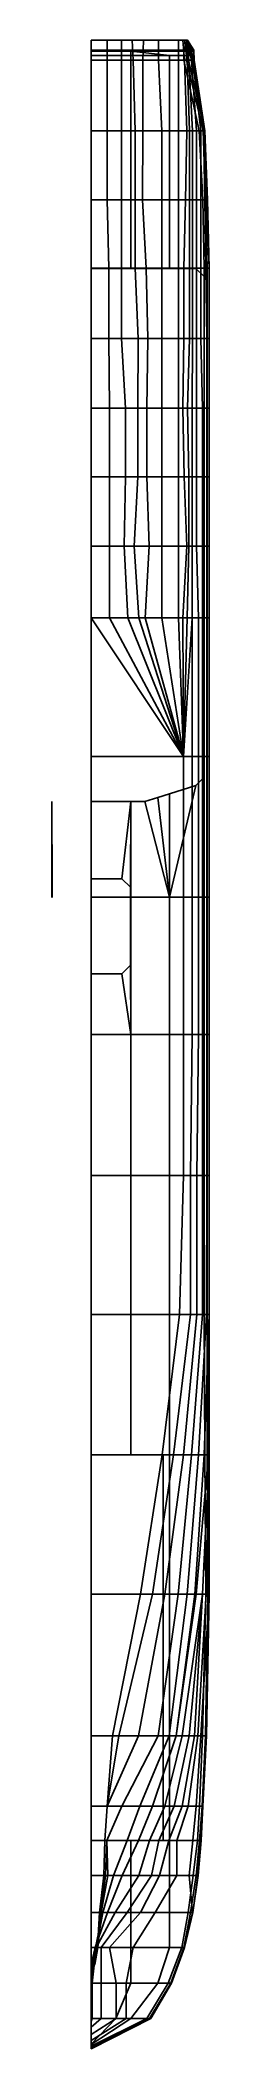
# Model space of a CAD drawing. Extents: x -1.4 to 4.2, y -36.1 to 35.8.
import ezdxf

# ---------------------------------------------------------------- set-up
doc = ezdxf.new("R2010")
doc.units = 0
doc.layers.add('H2', color=7, linetype='CONTINUOUS')

msp = doc.modelspace()

# ---------------------------------------------------------------- linework, layer by layer
at = {"layer": 'H2'}
for points in [[(0, 35.78000000000001, -0.2100000000000008), (3.444999999999993, 35.78000000000001, -0.2100000000000008), (3.444999999999993, 35.78000000000001, 0.2449999999999974), (0, 35.78000000000001, 0.2449999999999974)], [(0, 35.42000000000001, 2.82), (0, 35.42000000000001, 2.82), (1.41500000000002, 35.39000000000001, 2.980000000000005), (2.84e-14, 35.39000000000001, 3.000000000000008)], [(0, 35.42000000000001, 2.82), (0, 35.42000000000001, 2.82), (1.41500000000002, 35.39000000000001, 2.980000000000005)], [(0, 35.42000000000001, 2.82), (3.310000000000002, 35.42000000000001, 2.719999999999997), (3.310000000000002, 35.39000000000001, 2.899999999999997), (1.41500000000002, 35.39000000000001, 2.980000000000005)], [(0, 35.39000000000001, 3), (1.414999999999992, 35.39000000000001, 2.979999999999996), (1.41500000000002, 35.23000000000001, 3.110000000000005), (2.84e-14, 35.23000000000001, 3.130000000000008)], [(1.414999999999992, 35.39000000000001, 2.979999999999996), (1.41500000000002, 35.39000000000001, 2.980000000000005), (2.800000000000039, 35.23000000000001, 3.055000000000005), (1.41500000000002, 35.23000000000001, 3.110000000000005)], [(1.41500000000002, 35.39000000000001, 2.980000000000005), (3.310000000000002, 35.39000000000001, 2.899999999999997), (3.310000000000002, 35.23000000000001, 3.030000000000007), (2.800000000000039, 35.23000000000001, 3.055000000000005)], [(3.444999999999993, 35.78000000000001, 0.2449999999999974), (3.444999999999993, 35.78000000000001, 0.2449999999999974), (3.41500000000002, 35.42000000000001, 2.674999999999993), (3.310000000000002, 35.42000000000001, 2.719999999999997)], [(3.310000000000002, 35.42000000000001, 2.719999999999997), (3.41500000000002, 35.42000000000001, 2.674999999999995), (3.415000000000015, 35.38999999999999, 2.855000000000015), (3.309999999999996, 35.38999999999999, 2.900000000000017)], [(3.310000000000002, 35.39000000000001, 2.899999999999997), (3.41500000000002, 35.39000000000001, 2.854999999999995), (3.41500000000002, 35.22999999999999, 2.985000000000005), (3.310000000000002, 35.22999999999999, 3.030000000000007)], [(3.444999999999993, 35.78000000000001, 0.2449999999999974), (3.444999999999993, 35.78000000000001, 0.2449999999999974), (3.480000000000018, 35.42000000000001, 2.574999999999996), (3.41500000000002, 35.42000000000001, 2.674999999999995)], [(3.41500000000002, 35.42000000000001, 2.674999999999995), (3.480000000000018, 35.42000000000001, 2.574999999999997), (3.480000000000012, 35.39000000000001, 2.755000000000007), (3.415000000000015, 35.39000000000001, 2.855000000000005)], [(3.41500000000002, 35.39000000000001, 2.854999999999995), (3.480000000000018, 35.39000000000001, 2.754999999999998), (3.480000000000018, 35.23000000000001, 2.884999999999998), (3.41500000000002, 35.23000000000001, 2.984999999999995)], [(3.444999999999993, 35.78000000000001, 0.2449999999999974), (3.444999999999993, 35.78000000000001, 0.2449999999999974), (3.605000000000018, 35.42000000000001, 1.999999999999998), (3.480000000000018, 35.42000000000001, 2.574999999999997)], [(3.444999999999993, 35.78000000000001, 0.2449999999999974), (3.444999999999993, 35.78000000000001, -0.2100000000000008), (3.685000000000002, 35.06000000000001, -0.2100000000000008), (3.670000000000015, 35.42000000000001, 1.424999999999996)], [(3.444999999999993, 35.78000000000001, 0.2449999999999974), (3.444999999999993, 35.78000000000001, 0.2449999999999974), (3.670000000000015, 35.42000000000001, 1.424999999999996), (3.605000000000018, 35.42000000000001, 1.999999999999998)], [(3.480000000000018, 35.42000000000001, 2.574999999999997), (3.605000000000018, 35.42000000000001, 1.999999999999998), (3.605000000000012, 35.39000000000001, 2.180000000000022), (3.480000000000012, 35.39000000000001, 2.755000000000022)], [(3.480000000000018, 35.39000000000001, 2.754999999999998), (3.605000000000018, 35.39000000000001, 2.179999999999997), (3.605000000000018, 35.22999999999999, 2.310000000000004), (3.480000000000018, 35.22999999999999, 2.885000000000003)], [(3.605000000000018, 35.42000000000001, 1.999999999999998), (3.670000000000015, 35.42000000000001, 1.424999999999996), (3.67000000000001, 35.38999999999999, 1.605000000000051), (3.605000000000012, 35.38999999999999, 2.180000000000053)], [(3.605000000000018, 35.39000000000001, 2.179999999999997), (3.670000000000015, 35.39000000000001, 1.604999999999996), (3.670000000000015, 35.23000000000001, 1.734999999999995), (3.605000000000018, 35.23000000000001, 2.309999999999998)], [(3.670000000000015, 35.42000000000001, 1.424999999999996), (3.685000000000002, 35.06000000000001, -0.2100000000000008), (3.685000000000002, 35.06000000000001, -0.2100000000000008), (3.670000000000015, 35.39000000000001, 1.604999999999996)], [(3.670000000000015, 35.39000000000001, 1.604999999999996), (3.685000000000002, 35.06000000000001, -0.2100000000000008), (3.685000000000002, 35.06000000000001, -0.2100000000000008), (3.670000000000015, 35.22999999999999, 1.734999999999995)], [(3.310000000000002, 35.22999999999999, 3.029999999999997), (3.41500000000002, 35.22999999999999, 2.984999999999995), (3.41500000000002, 35.06000000000001, 2.984999999999995), (3.310000000000002, 35.06000000000001, 3.029999999999997)], [(3.310000000000002, 35.06000000000001, 3.029999999999997), (3.41500000000002, 35.06000000000001, 2.984999999999995), (4.004999999999995, 32.54000000000001, 2.964999999999999), (3.869999999999976, 32.54000000000001, 2.999999999999996)], [(3.41500000000002, 35.22999999999999, 2.984999999999995), (3.480000000000018, 35.22999999999999, 2.884999999999998), (3.480000000000018, 35.06000000000001, 2.884999999999998), (3.41500000000002, 35.06000000000001, 2.984999999999995)], [(3.41500000000002, 35.06000000000001, 2.984999999999995), (3.480000000000018, 35.06000000000001, 2.884999999999998), (4.064999999999997, 32.54000000000001, 2.884999999999998), (4.004999999999995, 32.54000000000001, 2.964999999999999)], [(3.480000000000018, 35.22999999999999, 2.884999999999998), (3.605000000000018, 35.22999999999999, 2.309999999999998), (3.605000000000018, 35.06000000000001, 2.309999999999998), (3.480000000000018, 35.06000000000001, 2.884999999999998)], [(3.480000000000018, 35.06000000000001, 2.884999999999998), (3.605000000000018, 35.06000000000001, 2.309999999999998), (4.064999999999997, 32.54000000000001, -0.2100000000000008)], [(3.480000000000018, 35.06000000000001, 2.884999999999998), (4.064999999999997, 32.54000000000001, -0.2100000000000008), (4.064999999999997, 32.54000000000001, -0.2100000000000008), (4.064999999999997, 32.54000000000001, 2.884999999999998)], [(3.605000000000018, 35.22999999999999, 2.309999999999998), (3.670000000000015, 35.22999999999999, 1.734999999999995), (3.670000000000015, 35.06000000000001, 1.734999999999995), (3.605000000000018, 35.06000000000001, 2.309999999999998)], [(3.605000000000018, 35.06000000000001, 2.309999999999998), (3.670000000000015, 35.06000000000001, 1.734999999999995), (4.064999999999997, 32.54000000000001, -0.2100000000000008)], [(3.670000000000015, 35.22999999999999, 1.734999999999995), (3.685000000000002, 35.06000000000001, -0.2100000000000008), (3.685000000000002, 35.06000000000001, -0.2100000000000008), (3.670000000000015, 35.06000000000001, 1.734999999999995)], [(3.670000000000015, 35.06000000000001, 1.734999999999995), (3.685000000000002, 35.06000000000001, -0.2100000000000035), (3.685000000000002, 35.06000000000001, -0.2100000000000035), (4.064999999999997, 32.54000000000001, -0.2100000000000008)], [(3.869999999999976, 32.54000000000001, 2.999999999999996), (4.004999999999995, 32.54000000000001, 2.964999999999999), (4.095000000000027, 30.07, 2.964999999999999), (3.990000000000009, 30.07, 2.995)], [(4.004999999999995, 32.54000000000001, 2.964999999999999), (4.064999999999997, 32.54000000000001, 2.884999999999998), (4.160000000000025, 30.07, 2.884999999999998), (4.095000000000027, 30.07, 2.964999999999999)], [(4.064999999999997, 32.54000000000001, 2.884999999999998), (4.064999999999997, 32.54000000000001, -0.2100000000000008), (4.160000000000025, 30.07, -0.2100000000000008), (4.160000000000025, 30.07, 2.884999999999998)], [(3.990000000000009, 30.07, 2.995), (4.095000000000027, 30.07, 2.964999999999999), (4.155000000000029, 27.62, 2.964999999999999), (4.045000000000015, 27.62, 2.989999999999998)], [(4.095000000000027, 30.07, 2.964999999999999), (4.160000000000025, 30.07, 2.884999999999998), (4.225000000000022, 27.62, 2.884999999999998), (4.155000000000029, 27.62, 2.964999999999999)], [(4.160000000000025, 30.07, 2.884999999999998), (4.160000000000025, 30.07, -0.2100000000000008), (4.225000000000022, 27.62, -0.2100000000000008), (4.225000000000022, 27.62, 2.884999999999998)], [(4.045000000000015, 27.62, 2.989999999999994), (4.155000000000029, 27.62, 2.965000000000003), (4.155000000000001, 25.1, 2.965000000000003), (4.044999999999987, 25.1, 2.989999999999994)], [(4.155000000000029, 27.62, 2.965000000000003), (4.225000000000022, 27.62, 2.884999999999998), (4.224999999999994, 25.1, 2.884999999999998), (4.155000000000001, 25.1, 2.965000000000003)], [(4.225000000000022, 27.62, 2.884999999999998), (4.225000000000022, 27.62, -0.2100000000000008), (4.224999999999994, 25.1, -0.2100000000000008), (4.224999999999994, 25.1, 2.884999999999996)], [(4.044999999999987, 25.1, 2.989999999999994), (4.155000000000001, 25.1, 2.965000000000003), (4.155000000000001, 22.61, 2.965000000000003), (4.044999999999987, 22.61, 2.989999999999994)], [(4.155000000000001, 25.1, 2.965000000000003), (4.224999999999994, 25.1, 2.884999999999998), (4.224999999999994, 22.61, 2.884999999999998), (4.155000000000001, 22.61, 2.965000000000003)], [(4.224999999999994, 25.1, 2.884999999999996), (4.224999999999994, 25.1, -0.2100000000000008), (4.224999999999994, 22.61, -0.2100000000000008), (4.224999999999994, 22.61, 2.884999999999997)], [(4.044999999999987, 22.61, 2.989999999999994), (4.155000000000001, 22.61, 2.965000000000003), (4.155000000000022, 20.14999999999996, 2.965000000000003), (4.045000000000008, 20.14999999999996, 2.989999999999994)], [(4.155000000000001, 22.61, 2.965000000000003), (4.224999999999994, 22.61, 2.884999999999998), (4.225000000000015, 20.14999999999996, 2.884999999999998), (4.155000000000022, 20.14999999999996, 2.965000000000003)], [(4.224999999999994, 22.61, 2.884999999999997), (4.224999999999994, 22.61, -0.2100000000000008), (4.225000000000015, 20.14999999999996, -0.2100000000000008), (4.225000000000015, 20.14999999999996, 2.884999999999998)], [(4.045000000000008, 20.14999999999996, 2.989999999999994), (4.155000000000022, 20.14999999999996, 2.965000000000003), (4.155000000000008, 17.66999999999999, 2.965000000000003), (4.045000000000008, 17.66999999999999, 2.989999999999994)], [(4.155000000000022, 20.14999999999996, 2.965000000000003), (4.225000000000015, 20.14999999999996, 2.884999999999998), (4.225000000000008, 17.66999999999999, 2.884999999999998), (4.155000000000008, 17.66999999999999, 2.965000000000003)], [(4.225000000000015, 20.14999999999996, 2.884999999999998), (4.225000000000015, 20.14999999999996, -0.2100000000000008), (4.225000000000008, 17.66999999999999, -0.2100000000000008), (4.225000000000008, 17.66999999999999, 2.884999999999997)], [(4.045000000000008, 17.66999999999999, 2.989999999999994), (4.155000000000008, 17.66999999999999, 2.965000000000003), (4.155000000000004, 15.09999999999998, 2.965000000000003), (4.045000000000005, 15.09999999999998, 2.989999999999994)], [(4.155000000000008, 17.66999999999999, 2.965000000000003), (4.225000000000008, 17.66999999999999, 2.884999999999998), (4.225000000000004, 15.09999999999998, 2.884999999999998), (4.155000000000004, 15.09999999999998, 2.965000000000003)], [(4.225000000000008, 17.66999999999999, 2.884999999999997), (4.225000000000008, 17.66999999999999, -0.2100000000000008), (4.225000000000004, 15.09999999999998, -0.2100000000000008), (4.225000000000004, 15.09999999999998, 2.884999999999998)], [(4.045000000000005, 15.09999999999998, 2.989999999999994), (4.155000000000004, 15.09999999999998, 2.965000000000003), (4.155000000000011, 10.13999999999996, 2.965000000000003), (4.045000000000012, 10.13999999999996, 2.989999999999994)], [(4.155000000000004, 15.09999999999998, 2.965000000000003), (4.225000000000004, 15.09999999999998, 2.884999999999998), (4.225000000000012, 10.13999999999996, 2.884999999999998), (4.155000000000011, 10.13999999999996, 2.965000000000003)], [(4.225000000000004, 15.09999999999998, 2.884999999999998), (4.225000000000004, 15.09999999999998, -0.2100000000000008), (4.225000000000012, 10.13999999999996, -0.2100000000000008), (4.225000000000012, 10.13999999999996, 2.884999999999996)], [(4.045000000000012, 10.13999999999996, 2.989999999999991), (4.155000000000011, 10.13999999999996, 2.964999999999992), (4.155000000000011, 5.099999999999958, 2.964999999999992), (4.045000000000012, 5.099999999999958, 2.989999999999991)], [(4.155000000000011, 10.13999999999996, 2.964999999999992), (4.225000000000012, 10.13999999999996, 2.884999999999994), (4.225000000000012, 5.099999999999958, 2.884999999999994), (4.155000000000011, 5.099999999999958, 2.964999999999992)], [(4.225000000000012, 10.13999999999996, 2.884999999999996), (4.225000000000012, 10.13999999999996, -0.2100000000000008), (4.225000000000012, 5.099999999999958, -0.2100000000000008), (4.225000000000012, 5.099999999999958, 2.884999999999997)], [(4.045000000000012, 5.099999999999958, 2.989999999999994), (4.155000000000011, 5.099999999999958, 2.964999999999996), (4.155000000000011, 0.1799999999999571, 2.964999999999996), (4.045000000000012, 0.1799999999999571, 2.989999999999994)], [(4.155000000000011, 5.099999999999958, 2.964999999999996), (4.225000000000012, 5.099999999999958, 2.884999999999994), (4.225000000000012, 0.1799999999999571, 2.884999999999994), (4.155000000000011, 0.1799999999999571, 2.964999999999996)], [(4.225000000000012, 5.099999999999958, 2.884999999999997), (4.225000000000012, 5.099999999999958, -0.2100000000000008), (4.225000000000012, 0.1799999999999571, -0.2100000000000008), (4.225000000000012, 0.1799999999999571, 2.884999999999997)], [(4.045000000000012, 0.1799999999999571, 2.989999999999997), (4.155000000000011, 0.1799999999999571, 2.964999999999998), (4.155000000000001, -4.860000000000013, 2.919999999999999), (4.045000000000001, -4.860000000000013, 2.954999999999999)], [(4.155000000000011, 0.1799999999999571, 2.964999999999998), (4.225000000000012, 0.1799999999999571, 2.884999999999997), (4.225000000000001, -4.860000000000013, 2.825), (4.155000000000001, -4.860000000000013, 2.919999999999999)], [(4.225000000000012, 0.1799999999999571, 2.884999999999997), (4.225000000000012, 0.1799999999999571, -0.2100000000000008), (4.225000000000001, -4.860000000000013, -0.2100000000000008), (4.225000000000001, -4.860000000000013, 2.825)], [(4.045000000000001, -4.860000000000013, 2.954999999999999), (4.155000000000001, -4.860000000000013, 2.919999999999999), (4.154999999999994, -9.840000000000032, 2.919999999999999), (4.045000000000008, -9.840000000000032, 2.955)], [(4.155000000000001, -4.860000000000013, 2.919999999999999), (4.225000000000001, -4.860000000000013, 2.825), (4.225000000000001, -9.840000000000032, 2.825000000000001), (4.154999999999994, -9.840000000000032, 2.919999999999999)], [(4.225000000000001, -4.860000000000013, 2.825), (4.225000000000001, -4.860000000000013, -0.2100000000000008), (4.225000000000001, -9.840000000000032, -0.2100000000000008), (4.225000000000001, -9.840000000000032, 2.825000000000001)], [(4.045000000000008, -9.840000000000032, 2.955), (4.154999999999994, -9.840000000000032, 2.919999999999999), (4.155000000000015, -14.86000000000003, 3.094999999999999), (4.070000000000007, -14.86000000000003, 3.124999999999997)], [(4.154999999999994, -9.840000000000032, 2.919999999999999), (4.225000000000001, -9.840000000000032, 2.825000000000001), (4.225000000000008, -14.86000000000003, 2.980000000000001), (4.155000000000015, -14.86000000000003, 3.094999999999999)], [(4.225000000000001, -9.840000000000032, -0.2100000000000008), (4.225000000000001, -9.840000000000032, -0.2100000000000008), (4.200000000000017, -14.86000000000003, -0.2100000000000008), (4.225000000000008, -14.86000000000003, -0.0500000000000007)], [(4.225000000000001, -9.840000000000032, 2.825000000000001), (4.225000000000001, -9.840000000000032, -0.2100000000000008), (4.225000000000008, -14.86000000000003, -0.0500000000000007), (4.225000000000008, -14.86000000000003, 2.980000000000001)], [(4.225000000000008, -14.86000000000003, -0.0500000000000007), (4.200000000000017, -14.86000000000003, -0.2100000000000008), (3.754999999999995, -19.85, -0.2100000000000008), (3.980000000000003, -19.85, 0.3699999999999965)], [(4.225000000000008, -14.86000000000003, -0.0500000000000007), (4.225000000000008, -14.86000000000003, -0.0500000000000007), (3.980000000000003, -19.85, 0.3699999999999965), (4.114999999999994, -19.85, 0.949999999999995)], [(4.070000000000007, -14.86000000000003, 3.125), (4.155000000000015, -14.86000000000003, 3.094999999999998), (4.174999999999997, -19.85, 3.450000000000002), (4.099999999999994, -19.85, 3.5)], [(4.225000000000008, -14.86000000000003, 2.980000000000001), (4.225000000000008, -14.86000000000003, -0.0500000000000007), (4.114999999999994, -19.85, 0.949999999999995), (4.224999999999994, -19.85, 1.764999999999997)], [(4.155000000000015, -14.86000000000003, 3.094999999999998), (4.225000000000008, -14.86000000000003, 2.980000000000003), (4.224999999999994, -19.85, 3.355000000000003), (4.174999999999997, -19.85, 3.450000000000002)], [(4.225000000000008, -14.86000000000003, 2.980000000000001), (4.225000000000008, -14.86000000000003, 2.980000000000001), (4.224999999999994, -19.85, 1.764999999999997), (4.224999999999994, -19.85, 3.355000000000001)], [(3.980000000000003, -19.85, 0.3699999999999965), (3.754999999999995, -19.85, -0.2100000000000008), (3.045000000000001, -24.925, -0.2100000000000008), (3.254999999999995, -24.925, 0.004999999999999)], [(3.980000000000003, -19.85000000000001, 0.3699999999999974), (3.980000000000003, -19.85, 0.3699999999999965), (3.254999999999995, -24.925, 0.004999999999999), (3.504999999999995, -24.925, 0.3549999999999995)], [(3.980000000000003, -19.85, 0.3699999999999965), (3.980000000000003, -19.85000000000001, 0.3699999999999974), (3.504999999999995, -24.925, 0.3549999999999995), (3.694999999999993, -24.925, 0.7649999999999962)], [(4.114999999999994, -19.85, 0.949999999999995), (3.980000000000003, -19.85, 0.3699999999999965), (3.694999999999993, -24.925, 0.7649999999999962), (3.819999999999993, -24.925, 1.159999999999999)], [(4.224999999999994, -19.85, 1.764999999999997), (4.114999999999994, -19.85, 0.949999999999995), (3.819999999999993, -24.925, 1.159999999999999), (3.920000000000001, -24.925, 1.774999999999997)], [(4.224999999999994, -19.85, 3.355000000000001), (4.224999999999994, -19.85, 1.764999999999997), (3.920000000000001, -24.925, 1.774999999999997), (4.129999999999995, -24.925, 3.764999999999997)], [(4.099999999999994, -19.85, 3.5), (4.174999999999997, -19.85, 3.450000000000002), (4.094999999999998, -24.925, 3.844999999999998), (3.984999999999999, -24.925, 3.914999999999998)], [(4.174999999999997, -19.85, 3.450000000000002), (4.224999999999994, -19.85, 3.355000000000003), (4.129999999999995, -24.925, 3.765), (4.094999999999998, -24.925, 3.844999999999998)], [(3.254999999999995, -24.925, 0.004999999999999), (3.045000000000001, -24.925, -0.2100000000000008), (2.194999999999978, -27.43999999999999, -0.2100000000000008), (2.629999999999981, -27.43999999999999, 0.234999999999995)], [(3.504999999999995, -24.925, 0.3549999999999995), (3.254999999999995, -24.925, 0.004999999999999), (2.629999999999981, -27.43999999999999, 0.234999999999995), (2.964999999999974, -27.43999999999999, 0.7049999999999974)], [(3.694999999999993, -24.925, 0.7649999999999962), (3.504999999999995, -24.925, 0.3549999999999995), (2.964999999999974, -27.43999999999999, 0.7049999999999974), (3.25999999999999, -27.43999999999999, 1.279999999999996)], [(3.819999999999993, -24.925, 1.159999999999999), (3.694999999999993, -24.925, 0.7649999999999962), (3.25999999999999, -27.43999999999999, 1.279999999999996), (3.47499999999998, -27.43999999999999, 1.859999999999994)], [(3.920000000000001, -24.925, 1.774999999999997), (3.819999999999993, -24.925, 1.159999999999999), (3.47499999999998, -27.43999999999999, 1.859999999999994), (3.75999999999999, -27.43999999999999, 2.965)], [(4.129999999999995, -24.925, 3.764999999999997), (3.920000000000001, -24.925, 1.774999999999997), (3.75999999999999, -27.43999999999999, 2.965), (3.999999999999985, -27.43999999999999, 3.929999999999996)], [(3.984999999999999, -24.925, 3.914999999999998), (4.094999999999998, -24.925, 3.844999999999998), (3.969999999999984, -27.43999999999999, 4.024999999999998), (3.879999999999981, -27.43999999999999, 4.094999999999998)], [(4.094999999999998, -24.925, 3.844999999999998), (4.129999999999995, -24.925, 3.765), (3.999999999999985, -27.43999999999999, 3.929999999999999), (3.969999999999984, -27.43999999999999, 4.024999999999998)], [(2.629999999999981, -27.43999999999999, 0.234999999999995), (2.194999999999978, -27.43999999999999, -0.2100000000000008), (1.694999999999993, -28.66999999999999, -0.2100000000000008), (2.090000000000003, -28.66999999999999, 0.234999999999995)], [(2.964999999999974, -27.43999999999999, 0.7049999999999974), (2.629999999999981, -27.43999999999999, 0.234999999999995), (2.090000000000003, -28.66999999999999, 0.234999999999995), (2.419999999999987, -28.66999999999999, 0.7049999999999974)], [(3.25999999999999, -27.43999999999999, 1.279999999999996), (2.964999999999974, -27.43999999999999, 0.7049999999999974), (2.419999999999987, -28.66999999999999, 0.7049999999999974), (2.780000000000001, -28.66999999999999, 1.279999999999996)], [(3.47499999999998, -27.43999999999999, 1.859999999999994), (3.25999999999999, -27.43999999999999, 1.279999999999996), (2.780000000000001, -28.66999999999999, 1.279999999999996), (3.069999999999993, -28.66999999999999, 1.859999999999994)], [(3.75999999999999, -27.43999999999999, 2.965), (3.47499999999998, -27.43999999999999, 1.859999999999994), (3.069999999999993, -28.66999999999999, 1.859999999999994), (3.639999999999986, -28.66999999999999, 3.270000000000001)], [(3.999999999999985, -27.43999999999999, 3.929999999999999), (3.75999999999999, -27.43999999999999, 2.965000000000003), (3.639999999999986, -28.66999999999999, 3.270000000000003), (3.935000000000002, -28.66999999999999, 4.050000000000004)], [(3.879999999999981, -27.43999999999999, 4.094999999999998), (3.969999999999984, -27.43999999999999, 4.024999999999998), (3.879999999999995, -28.66999999999999, 4.160000000000003), (3.810000000000002, -28.66999999999999, 4.195)], [(3.969999999999984, -27.43999999999999, 4.024999999999998), (3.999999999999985, -27.43999999999999, 3.929999999999999), (3.935000000000002, -28.66999999999999, 4.050000000000004), (3.879999999999995, -28.66999999999999, 4.160000000000003)], [(2.090000000000003, -28.66999999999999, 0.234999999999995), (1.694999999999993, -28.66999999999999, -0.2100000000000008), (1.104999999999989, -29.92999999999998, -0.2100000000000008), (1.704999999999984, -29.92999999999998, 0.4449999999999959)], [(2.419999999999987, -28.66999999999999, 0.7049999999999974), (2.090000000000003, -28.66999999999999, 0.234999999999995), (1.704999999999984, -29.92999999999998, 0.4449999999999959), (2.159999999999996, -29.92999999999998, 1.069999999999995)], [(2.780000000000001, -28.66999999999999, 1.279999999999996), (2.419999999999987, -28.66999999999999, 0.7049999999999974), (2.159999999999996, -29.92999999999998, 1.069999999999995), (2.439999999999969, -29.92999999999998, 1.544999999999997)], [(3.069999999999993, -28.66999999999999, 1.859999999999994), (2.780000000000001, -28.66999999999999, 1.279999999999996), (2.439999999999969, -29.92999999999998, 1.544999999999997), (3.069999999999993, -29.92999999999998, 2.709999999999999)], [(3.639999999999986, -28.66999999999999, 3.270000000000001), (3.069999999999993, -28.66999999999999, 1.859999999999994), (3.069999999999993, -29.92999999999998, 2.709999999999999), (3.504999999999967, -29.92999999999998, 3.51)], [(3.935000000000002, -28.66999999999999, 4.050000000000004), (3.639999999999986, -28.66999999999999, 3.270000000000003), (3.504999999999967, -29.92999999999998, 3.509999999999998), (3.814999999999969, -29.92999999999998, 4.094999999999998)], [(3.810000000000002, -28.66999999999999, 4.195), (3.879999999999995, -28.66999999999999, 4.160000000000003), (3.754999999999967, -29.92999999999998, 4.285000000000003), (3.654999999999972, -29.92999999999998, 4.309999999999995)], [(3.879999999999995, -28.66999999999999, 4.160000000000003), (3.935000000000002, -28.66999999999999, 4.050000000000004), (3.824999999999988, -29.92999999999998, 4.175000000000004), (3.754999999999967, -29.92999999999998, 4.285000000000003)], [(3.935000000000002, -28.66999999999999, 4.050000000000004), (3.935000000000002, -28.66999999999999, 4.050000000000004), (3.814999999999969, -29.92999999999998, 4.094999999999998), (3.824999999999988, -29.92999999999998, 4.175000000000004)], [(1.704999999999984, -29.92999999999998, 0.4449999999999959), (1.104999999999989, -29.92999999999998, -0.2100000000000008), (0.5800000000000125, -31.24499999999994, -0.2100000000000008), (0.8600000000000136, -31.24499999999994, 0.2299999999999995)], [(2.159999999999996, -29.92999999999998, 1.069999999999995), (1.704999999999984, -29.92999999999998, 0.4449999999999959), (0.8600000000000136, -31.24499999999994, 0.2299999999999995), (1.29000000000002, -31.24499999999994, 0.7849999999999993)], [(2.439999999999969, -29.92999999999998, 1.544999999999997), (2.159999999999996, -29.92999999999998, 1.069999999999995), (1.29000000000002, -31.24499999999994, 0.7849999999999993), (1.760000000000019, -31.24499999999994, 1.364999999999997)], [(3.069999999999993, -29.92999999999998, 2.709999999999999), (2.439999999999969, -29.92999999999998, 1.544999999999997), (1.760000000000019, -31.24499999999994, 1.364999999999997), (2.29000000000002, -31.24499999999994, 2.134999999999997)], [(3.504999999999967, -29.92999999999998, 3.51), (3.069999999999993, -29.92999999999998, 2.709999999999999), (2.29000000000002, -31.24499999999994, 2.134999999999997), (3.625, -31.24499999999994, 4.184999999999998)], [(3.654999999999972, -29.92999999999998, 4.309999999999998), (3.754999999999967, -29.92999999999998, 4.285), (3.560000000000002, -31.24499999999994, 4.399999999999998), (3.469999999999998, -31.24499999999994, 4.429999999999996)], [(3.814999999999969, -29.92999999999998, 4.094999999999998), (3.504999999999967, -29.92999999999998, 3.51), (3.625, -31.24499999999994, 4.184999999999998), (3.640000000000014, -31.24499999999994, 4.219999999999998)], [(3.754999999999967, -29.92999999999998, 4.285), (3.824999999999988, -29.92999999999998, 4.175), (3.640000000000014, -31.24499999999994, 4.309999999999998), (3.560000000000002, -31.24499999999994, 4.399999999999998)], [(3.824999999999988, -29.92999999999998, 4.175), (3.814999999999969, -29.92999999999998, 4.094999999999998), (3.640000000000014, -31.24499999999994, 4.219999999999998), (3.640000000000014, -31.24499999999994, 4.309999999999998)], [(0.8600000000000136, -31.24499999999994, 0.2299999999999995), (0.5800000000000125, -31.24499999999994, -0.2100000000000008), (0.1349999999999909, -32.50499999999999, -0.2100000000000008), (0.1749999999999829, -32.50499999999999, 0.2300000000000004)], [(1.29000000000002, -31.24499999999994, 0.7849999999999993), (0.8600000000000136, -31.24499999999994, 0.2299999999999995), (0.1749999999999829, -32.50499999999999, 0.2300000000000004), (0.3499999999999943, -32.50499999999999, 0.6750000000000007)], [(1.760000000000019, -31.24499999999994, 1.364999999999997), (1.29000000000002, -31.24499999999994, 0.7849999999999993), (0.3499999999999943, -32.50499999999999, 0.6750000000000007), (0.6549999999999728, -32.50499999999999, 1.054999999999996)], [(2.29000000000002, -31.24499999999994, 2.134999999999997), (1.760000000000019, -31.24499999999994, 1.364999999999997), (0.6549999999999728, -32.50499999999999, 1.054999999999996), (1.494999999999976, -32.50499999999999, 1.884999999999998)], [(3.625, -31.24499999999994, 4.184999999999998), (2.29000000000002, -31.24499999999994, 2.134999999999997), (1.494999999999976, -32.50499999999999, 1.884999999999998), (3.319999999999993, -32.50499999999999, 4.254999999999999)], [(3.469999999999998, -31.24499999999994, 4.429999999999996), (3.560000000000002, -31.24499999999994, 4.399999999999998), (3.314999999999969, -32.50499999999999, 4.454999999999998), (3.23999999999998, -32.50499999999999, 4.509999999999998)], [(3.560000000000002, -31.24499999999994, 4.399999999999998), (3.640000000000014, -31.24499999999994, 4.309999999999998), (3.34499999999997, -32.50499999999999, 4.41), (3.314999999999969, -32.50499999999999, 4.454999999999998)], [(3.640000000000014, -31.24499999999994, 4.219999999999998), (3.625, -31.24499999999994, 4.184999999999998), (3.319999999999993, -32.50499999999999, 4.254999999999999), (3.34499999999997, -32.50499999999999, 4.319999999999996)], [(3.640000000000014, -31.24499999999994, 4.309999999999998), (3.640000000000014, -31.24499999999994, 4.219999999999998), (3.34499999999997, -32.50499999999999, 4.319999999999996), (3.34499999999997, -32.50499999999999, 4.41)], [(0.1749999999999829, -32.50499999999999, 0.2300000000000004), (0.1349999999999909, -32.50499999999999, -0.2100000000000008), (0, -33.77499999999995, 1.605), (0.0349999999999966, -33.77499999999995, 1.62)], [(0.3499999999999943, -32.50499999999999, 0.6750000000000007), (0.1749999999999829, -32.50499999999999, 0.2300000000000004), (0.0349999999999966, -33.77499999999995, 1.62), (0.3500000000000227, -33.77499999999995, 1.834999999999997)], [(0.6549999999999728, -32.50499999999999, 1.054999999999996), (0.3499999999999943, -32.50499999999999, 0.6750000000000007), (0.3500000000000227, -33.77499999999995, 1.834999999999997), (0.8950000000000102, -33.77499999999995, 2.285000000000001)], [(1.494999999999976, -32.50499999999999, 1.884999999999998), (0.6549999999999728, -32.50499999999999, 1.054999999999996), (0.8950000000000102, -33.77499999999995, 2.285000000000001), (1.255000000000023, -33.77499999999995, 2.639999999999997)], [(3.319999999999993, -32.50499999999999, 4.254999999999999), (1.494999999999976, -32.50499999999999, 1.884999999999998), (1.255000000000023, -33.77499999999995, 2.639999999999997), (2.850000000000022, -33.77499999999995, 4.374999999999996)], [(3.23999999999998, -32.50499999999999, 4.509999999999998), (3.314999999999969, -32.50499999999999, 4.454999999999998), (2.855000000000018, -33.77499999999995, 4.574999999999999), (2.755000000000023, -33.77499999999995, 4.629999999999999)], [(3.34499999999997, -32.50499999999999, 4.319999999999996), (3.319999999999993, -32.50499999999999, 4.254999999999999), (2.850000000000022, -33.77499999999995, 4.374999999999996), (2.875, -33.77499999999995, 4.439999999999997)], [(3.314999999999969, -32.50499999999999, 4.454999999999998), (3.34499999999997, -32.50499999999999, 4.41), (2.875, -33.77499999999995, 4.519999999999999), (2.855000000000018, -33.77499999999995, 4.574999999999999)], [(3.34499999999997, -32.50499999999999, 4.41), (3.34499999999997, -32.50499999999999, 4.319999999999996), (2.875, -33.77499999999995, 4.439999999999997), (2.875, -33.77499999999995, 4.519999999999999)], [(0.0349999999999966, -33.77499999999995, 1.62), (0, -33.77499999999995, 1.605), (0, -35.03999999999993, 3.200000000000001), (0.0349999999999966, -35.03999999999993, 3.215000000000001)], [(0.3500000000000227, -33.77499999999995, 1.834999999999997), (0.0349999999999966, -33.77499999999995, 1.62), (0.0349999999999966, -35.03999999999993, 3.215000000000001), (0.3500000000000227, -35.03999999999993, 3.359999999999997)], [(0.8950000000000102, -33.77499999999995, 2.285000000000001), (0.3500000000000227, -33.77499999999995, 1.834999999999997), (0.3500000000000227, -35.03999999999993, 3.359999999999997), (0.8950000000000102, -35.03999999999993, 3.665)], [(1.255000000000023, -33.77499999999995, 2.639999999999997), (0.8950000000000102, -33.77499999999995, 2.285000000000001), (0.8950000000000102, -35.03999999999993, 3.665), (1.255000000000023, -35.03999999999993, 3.889999999999998)], [(2.850000000000022, -33.77499999999995, 4.374999999999996), (1.255000000000023, -33.77499999999995, 2.639999999999997), (1.255000000000023, -35.03999999999993, 3.889999999999998), (2.094999999999998, -35.03999999999993, 4.474999999999997)], [(2.755000000000023, -33.77499999999995, 4.629999999999999), (2.855000000000018, -33.77499999999995, 4.574999999999999), (2.080000000000012, -35.03999999999993, 4.704999999999998), (1.995000000000004, -35.03999999999993, 4.739999999999998)], [(2.855000000000018, -33.77499999999995, 4.574999999999999), (2.875, -33.77499999999995, 4.519999999999999), (2.130000000000023, -35.03999999999993, 4.644999999999999), (2.080000000000012, -35.03999999999993, 4.704999999999998)], [(2.875, -33.77499999999995, 4.439999999999997), (2.850000000000022, -33.77499999999995, 4.374999999999996), (2.094999999999998, -35.03999999999993, 4.474999999999997), (2.130000000000023, -35.03999999999993, 4.539999999999999)], [(2.875, -33.77499999999995, 4.519999999999999), (2.875, -33.77499999999995, 4.439999999999997), (2.130000000000023, -35.03999999999993, 4.539999999999999), (2.130000000000023, -35.03999999999993, 4.644999999999999)], [(0.8950000000000102, -35.03999999999993, 3.665), (0.3500000000000227, -35.03999999999993, 3.359999999999997), (0, -35.35999999999998, 3.74), (0, -35.62, 4.089999999999999)], [(1.255000000000023, -35.03999999999993, 3.889999999999998), (0.8950000000000102, -35.03999999999993, 3.665), (0, -35.62, 4.089999999999999), (0, -35.82999999999998, 4.36)], [(2.094999999999998, -35.03999999999993, 4.474999999999997), (1.255000000000023, -35.03999999999993, 3.889999999999998), (0, -35.82999999999998, 4.36), (0, -36.03999999999993, 4.634999999999998)], [(0.3500000000000227, -35.03999999999993, 3.359999999999997), (0.0349999999999966, -35.03999999999993, 3.215000000000001), (0, -35.15, 3.375000000000001), (0, -35.35999999999998, 3.74)], [(0.0349999999999966, -35.03999999999993, 3.215000000000001), (0, -35.03999999999993, 3.200000000000001), (0, -35.15, 3.375000000000001)], [(1.995000000000004, -35.03999999999993, 4.739999999999998), (2.080000000000012, -35.03999999999993, 4.704999999999998), (0, -36.09, 4.864999999999998), (0, -36.03999999999993, 4.899999999999998)], [(2.080000000000012, -35.03999999999993, 4.704999999999998), (2.130000000000023, -35.03999999999993, 4.644999999999999), (0, -36.12999999999999, 4.83), (0, -36.09, 4.864999999999998)], [(2.130000000000023, -35.03999999999993, 4.539999999999999), (2.094999999999998, -35.03999999999993, 4.474999999999997), (0, -36.03999999999993, 4.634999999999998), (0, -36.12999999999999, 4.74)], [(2.130000000000023, -35.03999999999993, 4.644999999999999), (2.130000000000023, -35.03999999999993, 4.539999999999999), (0, -36.12999999999999, 4.74), (0, -36.12999999999999, 4.83)]]:
    msp.add_3dface(points, dxfattribs=at)
at = {"layer": 'H2', "color": 1}
for points in [[(1.459999999999979, 35.78000000000001, -0.3450000000000024), (1.875, 35.78000000000001, -0.3450000000000024), (3.444999999999993, 35.78000000000001, -0.2100000000000008), (0, 35.78000000000001, -0.2100000000000008)], [(0.5699999999999932, 35.78000000000001, -0.5400000000000027), (1.084999999999979, 35.78000000000001, -0.4050000000000012), (0, 35.78000000000001, -0.2100000000000008)], [(1.084999999999979, 35.78000000000001, -0.4050000000000012), (1.459999999999979, 35.78000000000001, -0.3450000000000024), (0, 35.78000000000001, -0.2100000000000008)], [(0, 35.78000000000001, -0.7149999999999999), (0.5699999999999932, 35.78000000000001, -0.5400000000000027), (0, 35.78000000000001, -0.2100000000000008)], [(2.84e-14, 35.06000000000001, -0.7699999999999996), (0.5700000000000216, 35.06000000000001, -0.5950000000000025), (0.5699999999999932, 35.78000000000001, -0.5350000000000003), (0, 35.78000000000001, -0.7149999999999999)], [(0.5700000000000216, 35.06000000000001, -0.5950000000000025), (1.085000000000007, 35.06000000000001, -0.485000000000003), (1.084999999999979, 35.78000000000001, -0.4050000000000012), (0.5699999999999932, 35.78000000000001, -0.5350000000000003)], [(1.085000000000007, 35.06000000000001, -0.485000000000003), (1.495000000000004, 35.06000000000001, -0.4200000000000017), (1.459999999999979, 35.78000000000001, -0.3450000000000024), (1.084999999999979, 35.78000000000001, -0.4050000000000012)], [(1.495000000000004, 35.06000000000001, -0.4200000000000017), (1.850000000000022, 35.06000000000001, -0.4200000000000017), (1.875, 35.78000000000001, -0.3450000000000024), (1.459999999999979, 35.78000000000001, -0.3450000000000024)], [(1.850000000000022, 35.06000000000001, -0.4200000000000017), (2.405000000000001, 35.06000000000001, -0.5000000000000036), (2.404999999999972, 35.78000000000001, -0.4750000000000015), (1.875, 35.78000000000001, -0.3450000000000024)], [(1.875, 35.78000000000001, -0.3450000000000024), (2.404999999999972, 35.78000000000001, -0.4750000000000015), (3.444999999999993, 35.78000000000001, -0.2100000000000008)], [(2.404999999999972, 35.78000000000001, -0.4750000000000015), (3.129999999999995, 35.78000000000001, -0.7300000000000005), (3.444999999999993, 35.78000000000001, -0.2100000000000008)], [(2.405000000000001, 35.06000000000001, -0.5000000000000036), (3.130000000000023, 35.06000000000001, -0.7500000000000036), (3.129999999999995, 35.78000000000001, -0.7300000000000005), (2.404999999999972, 35.78000000000001, -0.4750000000000015)], [(3.129999999999995, 35.78000000000001, -0.7300000000000005), (3.284999999999996, 35.78000000000001, -0.7850000000000003), (3.444999999999993, 35.78000000000001, -0.2100000000000008)], [(3.130000000000023, 35.06000000000001, -0.7500000000000036), (3.340000000000003, 35.06000000000001, -0.8550000000000004), (3.284999999999996, 35.78000000000001, -0.7850000000000003), (3.129999999999995, 35.78000000000001, -0.7300000000000005)], [(3.284999999999996, 35.78000000000001, -0.7850000000000003), (3.34499999999997, 35.78000000000001, -0.7850000000000003), (3.439999999999997, 35.78000000000001, -0.5199999999999996), (3.444999999999993, 35.78000000000001, -0.2100000000000017)], [(3.340000000000003, 35.06000000000001, -0.8550000000000004), (3.435000000000002, 35.06000000000001, -0.8550000000000004), (3.34499999999997, 35.78000000000001, -0.7850000000000003), (3.284999999999996, 35.78000000000001, -0.7850000000000003)], [(3.34499999999997, 35.78000000000001, -0.7850000000000003), (3.404999999999972, 35.78000000000001, -0.735000000000003), (3.429999999999978, 35.78000000000001, -0.6700000000000017), (3.439999999999997, 35.78000000000001, -0.5199999999999996)], [(3.404999999999972, 35.78000000000001, -0.735000000000003), (3.34499999999997, 35.78000000000001, -0.7850000000000003), (3.435000000000002, 35.06000000000001, -0.8550000000000004), (3.495000000000004, 35.06000000000001, -0.8249999999999992)], [(3.429999999999978, 35.78000000000001, -0.6700000000000017), (3.404999999999972, 35.78000000000001, -0.735000000000003), (3.495000000000004, 35.06000000000001, -0.8249999999999992), (3.585000000000007, 35.06000000000001, -0.740000000000002)], [(3.439999999999997, 35.78000000000001, -0.5199999999999996), (3.429999999999978, 35.78000000000001, -0.6700000000000017), (3.585000000000007, 35.06000000000001, -0.740000000000002), (3.640000000000014, 35.06000000000001, -0.6400000000000042)], [(3.444999999999993, 35.78000000000001, -0.2100000000000008), (3.439999999999997, 35.78000000000001, -0.5199999999999996), (3.685000000000002, 35.06000000000001, -0.3450000000000024), (3.685000000000002, 35.06000000000001, -0.2100000000000008)], [(3.439999999999997, 35.78000000000001, -0.5199999999999996), (3.439999999999997, 35.78000000000001, -0.5199999999999996), (3.670000000000015, 35.06000000000001, -0.5199999999999996), (3.685000000000002, 35.06000000000001, -0.3450000000000024)], [(3.439999999999997, 35.78000000000001, -0.5199999999999996), (3.439999999999997, 35.78000000000001, -0.5199999999999996), (3.640000000000014, 35.06000000000001, -0.6400000000000042), (3.670000000000015, 35.06000000000001, -0.5199999999999996)], [(0, 32.54000000000001, -0.8300000000000018), (0.5699999999999932, 32.54000000000001, -0.6400000000000042), (0.5700000000000216, 35.06000000000001, -0.5950000000000025), (2.84e-14, 35.06000000000001, -0.7699999999999996)], [(0.5699999999999932, 32.54000000000001, -0.6400000000000042), (1.084999999999979, 32.54000000000001, -0.5300000000000012), (1.085000000000007, 35.06000000000001, -0.485000000000003), (0.5700000000000216, 35.06000000000001, -0.5950000000000025)], [(1.084999999999979, 32.54000000000001, -0.5300000000000012), (1.574999999999988, 32.54000000000001, -0.4600000000000009), (1.495000000000004, 35.06000000000001, -0.4200000000000017), (1.085000000000007, 35.06000000000001, -0.485000000000003)], [(1.574999999999988, 32.54000000000001, -0.4600000000000009), (1.849999999999994, 32.54000000000001, -0.4600000000000009), (1.850000000000022, 35.06000000000001, -0.4200000000000017), (1.495000000000004, 35.06000000000001, -0.4200000000000017)], [(1.849999999999994, 32.54000000000001, -0.4600000000000009), (2.529999999999972, 32.54000000000001, -0.5150000000000042), (2.405000000000001, 35.06000000000001, -0.5000000000000036), (1.850000000000022, 35.06000000000001, -0.4200000000000017)], [(2.529999999999972, 32.54000000000001, -0.5150000000000042), (3.129999999999995, 32.54000000000001, -0.8200000000000038), (3.130000000000023, 35.06000000000001, -0.7500000000000036), (2.405000000000001, 35.06000000000001, -0.5000000000000036)], [(3.129999999999995, 32.54000000000001, -0.8200000000000038), (3.424999999999982, 32.54000000000001, -0.9700000000000024), (3.340000000000003, 35.06000000000001, -0.8550000000000004), (3.130000000000023, 35.06000000000001, -0.7500000000000036)], [(3.424999999999982, 32.54000000000001, -0.9700000000000024), (3.514999999999986, 32.54000000000001, -0.9700000000000024), (3.435000000000002, 35.06000000000001, -0.8550000000000004), (3.340000000000003, 35.06000000000001, -0.8550000000000004)], [(3.495000000000004, 35.06000000000001, -0.8249999999999992), (3.435000000000002, 35.06000000000001, -0.8550000000000004), (3.514999999999986, 32.54000000000001, -0.9700000000000024), (3.629999999999995, 32.54000000000001, -0.9300000000000032)], [(3.585000000000007, 35.06000000000001, -0.740000000000002), (3.495000000000004, 35.06000000000001, -0.8249999999999992), (3.629999999999995, 32.54000000000001, -0.9300000000000032), (3.769999999999981, 32.54000000000001, -0.8399999999999997)], [(3.640000000000014, 35.06000000000001, -0.6400000000000042), (3.585000000000007, 35.06000000000001, -0.740000000000002), (3.769999999999981, 32.54000000000001, -0.8399999999999997), (3.929999999999978, 32.54000000000001, -0.6850000000000023)], [(3.670000000000015, 35.06000000000001, -0.5199999999999996), (3.640000000000014, 35.06000000000001, -0.6400000000000042), (3.929999999999978, 32.54000000000001, -0.6850000000000023), (4.014999999999986, 32.54000000000001, -0.5199999999999996)], [(3.685000000000002, 35.06000000000001, -0.3450000000000024), (3.670000000000015, 35.06000000000001, -0.5199999999999996), (4.014999999999986, 32.54000000000001, -0.5199999999999996), (4.054999999999978, 32.54000000000001, -0.3450000000000024)], [(3.685000000000002, 35.06000000000001, -0.2100000000000017), (3.685000000000002, 35.06000000000001, -0.3450000000000024), (4.054999999999978, 32.54000000000001, -0.3450000000000024), (4.064999999999997, 32.54000000000001, -0.2100000000000008)], [(0, 30.07, -0.9850000000000029), (0.5700000000000216, 30.07, -0.735000000000003), (0.5699999999999932, 32.54000000000001, -0.6400000000000042), (0, 32.54000000000001, -0.8300000000000018)], [(0.5700000000000216, 30.07, -0.735000000000003), (1.085000000000007, 30.07, -0.5749999999999993), (1.084999999999979, 32.54000000000001, -0.5300000000000012), (0.5699999999999932, 32.54000000000001, -0.6400000000000042)], [(1.085000000000007, 30.07, -0.5749999999999993), (1.575000000000017, 30.07, -0.485000000000003), (1.574999999999988, 32.54000000000001, -0.4600000000000009), (1.084999999999979, 32.54000000000001, -0.5300000000000012)], [(1.575000000000017, 30.07, -0.485000000000003), (1.830000000000012, 30.07, -0.485000000000003), (1.849999999999994, 32.54000000000001, -0.4600000000000009), (1.574999999999988, 32.54000000000001, -0.4600000000000009)], [(1.830000000000012, 30.07, -0.485000000000003), (2.530000000000029, 30.07, -0.6600000000000003), (2.529999999999972, 32.54000000000001, -0.5150000000000042), (1.849999999999994, 32.54000000000001, -0.4600000000000009)], [(2.530000000000029, 30.07, -0.6600000000000003), (3.130000000000023, 30.07, -0.9600000000000009), (3.129999999999995, 32.54000000000001, -0.8200000000000038), (2.529999999999972, 32.54000000000001, -0.5150000000000042)], [(3.130000000000023, 30.07, -0.9600000000000009), (3.370000000000004, 30.07, -1.089999999999999), (3.424999999999982, 32.54000000000001, -0.9700000000000024), (3.129999999999995, 32.54000000000001, -0.8200000000000038)], [(3.370000000000004, 30.07, -1.089999999999999), (3.515000000000014, 30.07, -1.089999999999999), (3.514999999999986, 32.54000000000001, -0.9700000000000024), (3.424999999999982, 32.54000000000001, -0.9700000000000024)], [(3.629999999999995, 32.54000000000001, -0.9300000000000032), (3.514999999999986, 32.54000000000001, -0.9700000000000024), (3.515000000000014, 30.07, -1.089999999999999), (3.630000000000023, 30.07, -1.070000000000003)], [(3.769999999999981, 32.54000000000001, -0.8399999999999997), (3.629999999999995, 32.54000000000001, -0.9300000000000032), (3.630000000000023, 30.07, -1.070000000000003), (3.77000000000001, 30.07, -1.005000000000002)], [(3.929999999999978, 32.54000000000001, -0.6850000000000023), (3.769999999999981, 32.54000000000001, -0.8399999999999997), (3.77000000000001, 30.07, -1.005000000000002), (3.930000000000006, 30.07, -0.8750000000000036)], [(4.014999999999986, 32.54000000000001, -0.5199999999999996), (3.929999999999978, 32.54000000000001, -0.6850000000000023), (3.930000000000006, 30.07, -0.8750000000000036), (4.065000000000026, 30.07, -0.6800000000000033)], [(4.054999999999978, 32.54000000000001, -0.3450000000000024), (4.014999999999986, 32.54000000000001, -0.5199999999999996), (4.065000000000026, 30.07, -0.6800000000000033), (4.125, 30.07, -0.5250000000000022)], [(4.064999999999997, 32.54000000000001, -0.2100000000000008), (4.054999999999978, 32.54000000000001, -0.3450000000000024), (4.125, 30.07, -0.5250000000000022), (4.160000000000025, 30.07, -0.2100000000000008)], [(2.84e-14, 27.62, -1.48), (0.6250000000000285, 27.62, -1.065000000000001), (0.5700000000000216, 30.07, -0.735000000000003), (0, 30.07, -0.9850000000000029)], [(0.6250000000000285, 27.62, -1.065000000000001), (1.085000000000007, 27.62, -0.8350000000000009), (1.085000000000007, 30.07, -0.5749999999999993), (0.5700000000000216, 30.07, -0.735000000000003)], [(1.085000000000007, 27.62, -0.8350000000000009), (1.575000000000017, 27.62, -0.6999999999999993), (1.575000000000017, 30.07, -0.485000000000003), (1.085000000000007, 30.07, -0.5749999999999993)], [(1.575000000000017, 27.62, -0.6999999999999993), (1.969999999999998, 27.62, -0.6999999999999993), (1.830000000000012, 30.07, -0.485000000000003), (1.575000000000017, 30.07, -0.485000000000003)], [(1.969999999999998, 27.62, -0.6999999999999993), (2.530000000000001, 27.62, -0.8399999999999997), (2.530000000000029, 30.07, -0.6600000000000003), (1.830000000000012, 30.07, -0.485000000000003)], [(2.530000000000001, 27.62, -0.8399999999999997), (3.130000000000023, 27.62, -1.170000000000001), (3.130000000000023, 30.07, -0.9600000000000009), (2.530000000000029, 30.07, -0.6600000000000003)], [(3.130000000000023, 27.62, -1.170000000000001), (3.320000000000021, 27.62, -1.250000000000003), (3.370000000000004, 30.07, -1.089999999999999), (3.130000000000023, 30.07, -0.9600000000000009)], [(3.320000000000021, 27.62, -1.250000000000003), (3.515000000000014, 27.62, -1.250000000000003), (3.515000000000014, 30.07, -1.089999999999999), (3.370000000000004, 30.07, -1.089999999999999)], [(3.630000000000023, 30.07, -1.070000000000003), (3.515000000000014, 30.07, -1.089999999999999), (3.515000000000014, 27.62, -1.250000000000003), (3.630000000000023, 27.62, -1.225000000000001)], [(3.77000000000001, 30.07, -1.005000000000002), (3.630000000000023, 30.07, -1.070000000000003), (3.630000000000023, 27.62, -1.225000000000001), (3.77000000000001, 27.62, -1.170000000000001)], [(3.930000000000006, 30.07, -0.8750000000000036), (3.77000000000001, 30.07, -1.005000000000002), (3.77000000000001, 27.62, -1.170000000000001), (3.930000000000006, 27.62, -1.055000000000003)], [(4.065000000000026, 30.07, -0.6800000000000033), (3.930000000000006, 30.07, -0.8750000000000036), (3.930000000000006, 27.62, -1.055000000000003), (4.105000000000018, 27.62, -0.8399999999999997)], [(4.125, 30.07, -0.5250000000000022), (4.065000000000026, 30.07, -0.6800000000000033), (4.105000000000018, 27.62, -0.8399999999999997), (4.225000000000022, 27.62, -0.5250000000000022)], [(4.160000000000025, 30.07, -0.2100000000000008), (4.125, 30.07, -0.5250000000000022), (4.225000000000022, 27.62, -0.5250000000000022), (4.225000000000022, 27.62, -0.2100000000000008)], [(-1.42e-14, 25.1, -1.98), (0.6249999999999858, 25.1, -1.380000000000002), (0.6250000000000285, 27.62, -1.065000000000001), (2.84e-14, 27.62, -1.48)], [(0.6249999999999858, 25.1, -1.380000000000002), (1.084999999999979, 25.1, -1.080000000000001), (1.085000000000007, 27.62, -0.8350000000000009), (0.6250000000000285, 27.62, -1.065000000000001)], [(1.084999999999979, 25.1, -1.080000000000001), (1.684999999999988, 25.1, -0.9400000000000012), (1.575000000000017, 27.62, -0.6999999999999993), (1.085000000000007, 27.62, -0.8350000000000009)], [(1.684999999999988, 25.1, -0.9400000000000012), (2.024999999999977, 25.1, -0.9400000000000012), (1.969999999999998, 27.62, -0.6999999999999993), (1.575000000000017, 27.62, -0.6999999999999993)], [(2.024999999999977, 25.1, -0.9400000000000012), (2.529999999999986, 25.1, -1.040000000000002), (2.530000000000001, 27.62, -0.8399999999999997), (1.969999999999998, 27.62, -0.6999999999999993)], [(2.529999999999986, 25.1, -1.040000000000002), (3.129999999999981, 25.1, -1.290000000000002), (3.130000000000023, 27.62, -1.170000000000001), (2.530000000000001, 27.62, -0.8399999999999997)], [(3.129999999999981, 25.1, -1.290000000000002), (3.319999999999993, 25.1, -1.37), (3.320000000000021, 27.62, -1.250000000000003), (3.130000000000023, 27.62, -1.170000000000001)], [(3.319999999999993, 25.1, -1.37), (3.514999999999986, 25.1, -1.37), (3.515000000000014, 27.62, -1.250000000000003), (3.320000000000021, 27.62, -1.250000000000003)], [(3.630000000000023, 27.62, -1.225000000000001), (3.515000000000014, 27.62, -1.250000000000003), (3.514999999999986, 25.1, -1.37), (3.629999999999981, 25.1, -1.345000000000002)], [(3.77000000000001, 27.62, -1.170000000000001), (3.630000000000023, 27.62, -1.225000000000001), (3.629999999999981, 25.1, -1.345000000000002), (3.769999999999981, 25.1, -1.280000000000001)], [(3.930000000000006, 27.62, -1.055000000000003), (3.77000000000001, 27.62, -1.170000000000001), (3.769999999999981, 25.1, -1.280000000000001), (3.929999999999978, 25.1, -1.165000000000002)], [(4.105000000000018, 27.62, -0.8399999999999997), (3.930000000000006, 27.62, -1.055000000000003), (3.929999999999978, 25.1, -1.165000000000002), (4.13499999999999, 25.1, -0.9050000000000011)], [(4.225000000000022, 27.62, -0.5250000000000022), (4.105000000000018, 27.62, -0.8399999999999997), (4.13499999999999, 25.1, -0.9050000000000011), (4.224999999999994, 25.1, -0.6550000000000012)], [(4.225000000000022, 27.62, -0.2100000000000008), (4.225000000000022, 27.62, -0.5250000000000022), (4.224999999999994, 25.1, -0.6550000000000012), (4.224999999999994, 25.1, -0.2100000000000008)], [(-1.42e-14, 22.61, -1.98), (0.654999999999987, 22.61, -1.505000000000002), (0.6249999999999858, 25.1, -1.380000000000002), (-1.42e-14, 25.1, -1.98)], [(0.654999999999987, 22.61, -1.505000000000002), (1.229999999999989, 22.61, -1.225000000000001), (1.084999999999979, 25.1, -1.080000000000001), (0.6249999999999858, 25.1, -1.380000000000002)], [(1.229999999999989, 22.61, -1.225000000000001), (1.664999999999992, 22.61, -1.135000000000001), (1.684999999999988, 25.1, -0.9400000000000012), (1.084999999999979, 25.1, -1.080000000000001)], [(1.664999999999992, 22.61, -1.135000000000001), (1.98999999999998, 22.61, -1.130000000000002), (2.024999999999977, 25.1, -0.9400000000000012), (1.684999999999988, 25.1, -0.9400000000000012)], [(1.98999999999998, 22.61, -1.130000000000002), (2.529999999999986, 22.61, -1.214999999999999), (2.529999999999986, 25.1, -1.040000000000002), (2.024999999999977, 25.1, -0.9400000000000012)], [(2.529999999999986, 22.61, -1.214999999999999), (3.129999999999981, 22.61, -1.440000000000001), (3.129999999999981, 25.1, -1.290000000000002), (2.529999999999986, 25.1, -1.040000000000002)], [(3.129999999999981, 22.61, -1.440000000000001), (3.274999999999977, 22.61, -1.505000000000002), (3.319999999999993, 25.1, -1.37), (3.129999999999981, 25.1, -1.290000000000002)], [(3.274999999999977, 22.61, -1.505000000000002), (3.449999999999988, 22.61, -1.510000000000001), (3.514999999999986, 25.1, -1.37), (3.319999999999993, 25.1, -1.37)], [(3.629999999999981, 25.1, -1.345000000000002), (3.514999999999986, 25.1, -1.37), (3.449999999999988, 22.61, -1.510000000000001), (3.609999999999985, 22.61, -1.48)], [(3.769999999999981, 25.1, -1.280000000000001), (3.629999999999981, 25.1, -1.345000000000002), (3.609999999999985, 22.61, -1.48), (3.769999999999981, 22.61, -1.400000000000002)], [(3.929999999999978, 25.1, -1.165000000000002), (3.769999999999981, 25.1, -1.280000000000001), (3.769999999999981, 22.61, -1.400000000000002), (3.979999999999989, 22.61, -1.225000000000001)], [(4.13499999999999, 25.1, -0.9050000000000011), (3.929999999999978, 25.1, -1.165000000000002), (3.979999999999989, 22.61, -1.225000000000001), (4.13499999999999, 22.61, -1.010000000000001)], [(4.224999999999994, 25.1, -0.6550000000000012), (4.13499999999999, 25.1, -0.9050000000000011), (4.13499999999999, 22.61, -1.010000000000001), (4.224999999999994, 22.61, -0.740000000000002)], [(4.224999999999994, 25.1, -0.2100000000000008), (4.224999999999994, 25.1, -0.6550000000000012), (4.224999999999994, 22.61, -0.740000000000002), (4.224999999999994, 22.61, -0.2100000000000008)], [(7.1e-15, 20.14999999999996, -1.98), (0.6550000000000084, 20.14999999999996, -1.644999999999999), (0.654999999999987, 22.61, -1.505000000000002), (-1.42e-14, 22.61, -1.98)], [(0.6550000000000084, 20.14999999999996, -1.644999999999999), (1.230000000000011, 20.14999999999996, -1.440000000000001), (1.229999999999989, 22.61, -1.225000000000001), (0.654999999999987, 22.61, -1.505000000000002)], [(1.230000000000011, 20.14999999999996, -1.440000000000001), (1.665000000000013, 20.14999999999996, -1.37), (1.664999999999992, 22.61, -1.135000000000001), (1.229999999999989, 22.61, -1.225000000000001)], [(1.665000000000013, 20.14999999999996, -1.37), (1.990000000000001, 20.14999999999996, -1.37), (1.98999999999998, 22.61, -1.130000000000002), (1.664999999999992, 22.61, -1.135000000000001)], [(1.990000000000001, 20.14999999999996, -1.37), (2.530000000000008, 20.14999999999996, -1.435000000000002), (2.529999999999986, 22.61, -1.214999999999999), (1.98999999999998, 22.61, -1.130000000000002)], [(2.530000000000008, 20.14999999999996, -1.435000000000002), (3.130000000000002, 20.14999999999996, -1.595000000000002), (3.129999999999981, 22.61, -1.440000000000001), (2.529999999999986, 22.61, -1.214999999999999)], [(3.130000000000002, 20.14999999999996, -1.595000000000002), (3.325000000000009, 20.14999999999996, -1.650000000000002), (3.274999999999977, 22.61, -1.505000000000002), (3.129999999999981, 22.61, -1.440000000000001)], [(3.325000000000009, 20.14999999999996, -1.650000000000002), (3.490000000000001, 20.14999999999996, -1.650000000000002), (3.449999999999988, 22.61, -1.510000000000001), (3.274999999999977, 22.61, -1.505000000000002)], [(3.609999999999985, 22.61, -1.48), (3.449999999999988, 22.61, -1.510000000000001), (3.490000000000001, 20.14999999999996, -1.650000000000002), (3.610000000000006, 20.14999999999996, -1.615000000000001)], [(3.769999999999981, 22.61, -1.400000000000002), (3.609999999999985, 22.61, -1.48), (3.610000000000006, 20.14999999999996, -1.615000000000001), (3.770000000000003, 20.14999999999996, -1.535)], [(3.979999999999989, 22.61, -1.225000000000001), (3.769999999999981, 22.61, -1.400000000000002), (3.770000000000003, 20.14999999999996, -1.535), (3.980000000000011, 20.14999999999996, -1.345000000000002)], [(4.13499999999999, 22.61, -1.010000000000001), (3.979999999999989, 22.61, -1.225000000000001), (3.980000000000011, 20.14999999999996, -1.345000000000002), (4.135000000000012, 20.14999999999996, -1.100000000000001)], [(4.224999999999994, 22.61, -0.740000000000002), (4.13499999999999, 22.61, -1.010000000000001), (4.135000000000012, 20.14999999999996, -1.100000000000001), (4.225000000000015, 20.14999999999996, -0.740000000000002)], [(4.224999999999994, 22.61, -0.2100000000000008), (4.224999999999994, 22.61, -0.740000000000002), (4.225000000000015, 20.14999999999996, -0.740000000000002), (4.225000000000015, 20.14999999999996, -0.2100000000000008)], [(0, 17.66999999999996, -1.98), (0.6550000000000012, 17.66999999999996, -1.760000000000001), (0.6550000000000084, 20.14999999999996, -1.644999999999999), (7.1e-15, 20.14999999999996, -1.98)], [(0.6550000000000012, 17.66999999999996, -1.760000000000001), (1.174999999999997, 17.66999999999996, -1.655000000000001), (1.230000000000011, 20.14999999999996, -1.440000000000001), (0.6550000000000084, 20.14999999999996, -1.644999999999999)], [(1.174999999999997, 17.66999999999996, -1.655000000000001), (1.534999999999996, 17.66999999999996, -1.595000000000002), (1.665000000000013, 20.14999999999996, -1.37), (1.230000000000011, 20.14999999999996, -1.440000000000001)], [(1.534999999999996, 17.66999999999996, -1.595000000000002), (2.07, 17.66999999999996, -1.595000000000002), (1.990000000000001, 20.14999999999996, -1.37), (1.665000000000013, 20.14999999999996, -1.37)], [(2.07, 17.66999999999996, -1.595000000000002), (2.530000000000001, 17.66999999999996, -1.640000000000004), (2.530000000000008, 20.14999999999996, -1.435000000000002), (1.990000000000001, 20.14999999999996, -1.37)], [(2.530000000000001, 17.66999999999996, -1.640000000000004), (3.129999999999995, 17.66999999999996, -1.720000000000002), (3.130000000000002, 20.14999999999996, -1.595000000000002), (2.530000000000008, 20.14999999999996, -1.435000000000002)], [(3.129999999999995, 17.66999999999996, -1.720000000000002), (3.424999999999997, 17.66999999999996, -1.769999999999999), (3.325000000000009, 20.14999999999996, -1.650000000000002), (3.130000000000002, 20.14999999999996, -1.595000000000002)], [(3.424999999999997, 17.66999999999996, -1.769999999999999), (3.489999999999994, 17.66999999999996, -1.769999999999999), (3.490000000000001, 20.14999999999996, -1.650000000000002), (3.325000000000009, 20.14999999999996, -1.650000000000002)], [(3.610000000000006, 20.14999999999996, -1.615000000000001), (3.490000000000001, 20.14999999999996, -1.650000000000002), (3.489999999999994, 17.66999999999996, -1.769999999999999), (3.610000000000006, 17.66999999999996, -1.740000000000001)], [(3.770000000000003, 20.14999999999996, -1.535), (3.610000000000006, 20.14999999999996, -1.615000000000001), (3.610000000000006, 17.66999999999996, -1.740000000000001), (3.769999999999996, 17.66999999999999, -1.665000000000002)], [(3.980000000000011, 20.14999999999996, -1.345000000000002), (3.770000000000003, 20.14999999999996, -1.535), (3.769999999999996, 17.66999999999999, -1.665000000000002), (3.980000000000011, 17.66999999999999, -1.470000000000002)], [(4.135000000000012, 20.14999999999996, -1.100000000000001), (3.980000000000011, 20.14999999999996, -1.345000000000002), (3.980000000000011, 17.66999999999999, -1.470000000000002), (4.135000000000012, 17.66999999999999, -1.255000000000002)], [(4.225000000000015, 20.14999999999996, -0.740000000000002), (4.135000000000012, 20.14999999999996, -1.100000000000001), (4.135000000000012, 17.66999999999999, -1.255000000000002), (4.225000000000008, 17.66999999999999, -0.9900000000000019)], [(4.225000000000015, 20.14999999999996, -0.2100000000000008), (4.225000000000015, 20.14999999999996, -0.740000000000002), (4.225000000000008, 17.66999999999999, -0.9900000000000019), (4.225000000000008, 17.66999999999999, -0.2100000000000008)], [(-3.6e-15, 15.09999999999998, -1.98), (0.6549999999999976, 15.09999999999998, -1.875000000000003), (0.6550000000000012, 17.66999999999996, -1.760000000000001), (0, 17.66999999999996, -1.98)], [(0.6549999999999976, 15.09999999999998, -1.875000000000003), (1.315000000000001, 15.09999999999998, -1.815000000000001), (1.174999999999997, 17.66999999999996, -1.655000000000001), (0.6550000000000012, 17.66999999999996, -1.760000000000001)], [(1.315000000000001, 15.09999999999998, -1.815000000000001), (1.705000000000001, 15.09999999999998, -1.795000000000001), (1.534999999999996, 17.66999999999996, -1.595000000000002), (1.174999999999997, 17.66999999999996, -1.655000000000001)], [(1.705000000000001, 15.09999999999998, -1.795000000000001), (1.929999999999996, 15.09999999999998, -1.795000000000001), (2.07, 17.66999999999996, -1.595000000000002), (1.534999999999996, 17.66999999999996, -1.595000000000002)], [(1.929999999999996, 15.09999999999998, -1.795000000000001), (2.529999999999997, 15.09999999999998, -1.815000000000001), (2.530000000000001, 17.66999999999996, -1.640000000000004), (2.07, 17.66999999999996, -1.595000000000002)], [(2.529999999999997, 15.09999999999998, -1.815000000000001), (3.129999999999999, 15.09999999999998, -1.860000000000002), (3.129999999999995, 17.66999999999996, -1.720000000000002), (2.530000000000001, 17.66999999999996, -1.640000000000004)], [(3.129999999999999, 15.09999999999998, -1.860000000000002), (3.279999999999997, 15.09999999999998, -1.880000000000002), (3.424999999999997, 17.66999999999996, -1.769999999999999), (3.129999999999995, 17.66999999999996, -1.720000000000002)], [(3.279999999999997, 15.09999999999998, -1.880000000000002), (3.429999999999996, 15.09999999999998, -1.880000000000002), (3.489999999999994, 17.66999999999996, -1.769999999999999), (3.424999999999997, 17.66999999999996, -1.769999999999999)], [(3.610000000000006, 17.66999999999996, -1.740000000000001), (3.489999999999994, 17.66999999999996, -1.769999999999999), (3.429999999999996, 15.09999999999998, -1.880000000000002), (3.610000000000002, 15.09999999999998, -1.845000000000002)], [(3.769999999999996, 17.66999999999999, -1.665000000000002), (3.610000000000006, 17.66999999999996, -1.740000000000001), (3.610000000000002, 15.09999999999998, -1.845000000000002), (3.835000000000004, 15.09999999999998, -1.720000000000002)], [(3.980000000000011, 17.66999999999999, -1.470000000000002), (3.769999999999996, 17.66999999999999, -1.665000000000002), (3.835000000000004, 15.09999999999998, -1.720000000000002), (3.980000000000007, 15.09999999999998, -1.589999999999999)], [(4.135000000000012, 17.66999999999999, -1.255000000000002), (3.980000000000011, 17.66999999999999, -1.470000000000002), (3.980000000000007, 15.09999999999998, -1.589999999999999), (4.135000000000008, 15.09999999999998, -1.375000000000003)], [(4.225000000000008, 17.66999999999999, -0.9900000000000019), (4.135000000000012, 17.66999999999999, -1.255000000000002), (4.135000000000008, 15.09999999999998, -1.375000000000003), (4.225000000000004, 15.09999999999998, -1.150000000000002)], [(4.225000000000008, 17.66999999999999, -0.2100000000000008), (4.225000000000008, 17.66999999999999, -0.9900000000000019), (4.225000000000004, 15.09999999999998, -1.150000000000002), (4.225000000000004, 15.09999999999998, -0.2100000000000008)], [(0.6549999999999976, 15.09999999999998, -1.875000000000003), (0.6549999999999976, 15.09999999999998, -1.875000000000003), (-3.6e-15, 15.09999999999998, -1.98), (3.30500000000001, 10.13999999999996, -1.949999999999999)], [(3.6e-15, 10.13999999999996, -1.990000000000001), (3.30500000000001, 10.13999999999996, -1.949999999999999), (-3.6e-15, 15.09999999999998, -1.98)], [(1.315000000000001, 15.09999999999998, -1.815000000000001), (1.315000000000001, 15.09999999999998, -1.815000000000001), (0.6549999999999976, 15.09999999999998, -1.875000000000003), (3.30500000000001, 10.13999999999996, -1.949999999999999)], [(1.705000000000001, 15.09999999999998, -1.795000000000001), (1.705000000000001, 15.09999999999998, -1.795000000000001), (1.315000000000001, 15.09999999999998, -1.815000000000001), (3.30500000000001, 10.13999999999996, -1.949999999999999)], [(1.929999999999996, 15.09999999999998, -1.795000000000001), (1.929999999999996, 15.09999999999998, -1.795000000000001), (1.705000000000001, 15.09999999999998, -1.795000000000001), (3.30500000000001, 10.13999999999996, -1.949999999999999)], [(2.529999999999997, 15.09999999999998, -1.815000000000001), (2.529999999999997, 15.09999999999998, -1.815000000000001), (1.929999999999996, 15.09999999999998, -1.795000000000001), (3.30500000000001, 10.13999999999996, -1.949999999999999)], [(3.129999999999999, 15.09999999999998, -1.860000000000002), (3.129999999999999, 15.09999999999998, -1.860000000000002), (2.529999999999997, 15.09999999999998, -1.815000000000001), (3.30500000000001, 10.13999999999996, -1.949999999999999)], [(3.279999999999997, 15.09999999999998, -1.880000000000002), (3.279999999999997, 15.09999999999998, -1.880000000000002), (3.129999999999999, 15.09999999999998, -1.860000000000002), (3.30500000000001, 10.13999999999996, -1.949999999999999)], [(3.429999999999996, 15.09999999999998, -1.880000000000002), (3.429999999999996, 15.09999999999998, -1.880000000000002), (3.279999999999997, 15.09999999999998, -1.880000000000002), (3.30500000000001, 10.13999999999996, -1.949999999999999)], [(3.610000000000002, 15.09999999999998, -1.845000000000002), (3.610000000000002, 15.09999999999998, -1.845000000000002), (3.429999999999996, 15.09999999999998, -1.880000000000002), (3.30500000000001, 10.13999999999996, -1.949999999999999)], [(3.610000000000002, 15.09999999999998, -1.845000000000002), (3.610000000000002, 15.09999999999998, -1.845000000000002), (3.30500000000001, 10.13999999999996, -1.949999999999999), (3.61000000000001, 10.13999999999996, -1.894999999999999)], [(3.835000000000004, 15.09999999999998, -1.720000000000002), (3.610000000000002, 15.09999999999998, -1.845000000000002), (3.61000000000001, 10.13999999999996, -1.894999999999999), (3.835000000000011, 10.13999999999996, -1.780000000000001)], [(3.980000000000007, 15.09999999999998, -1.589999999999999), (3.835000000000004, 15.09999999999998, -1.720000000000002), (3.835000000000011, 10.13999999999996, -1.780000000000001), (3.980000000000014, 10.13999999999996, -1.655000000000001)], [(4.135000000000008, 15.09999999999998, -1.375000000000003), (3.980000000000007, 15.09999999999998, -1.589999999999999), (3.980000000000014, 10.13999999999996, -1.655000000000001), (4.135000000000015, 10.13999999999996, -1.435000000000002)], [(4.225000000000004, 15.09999999999998, -1.150000000000002), (4.135000000000008, 15.09999999999998, -1.375000000000003), (4.135000000000015, 10.13999999999996, -1.435000000000002), (4.225000000000012, 10.13999999999996, -1.220000000000002)], [(4.225000000000004, 15.09999999999998, -0.2100000000000008), (4.225000000000004, 15.09999999999998, -1.150000000000002), (4.225000000000012, 10.13999999999996, -1.220000000000002), (4.225000000000012, 10.13999999999996, -0.2100000000000008)], [(3.6e-15, 5.099999999999958, -1.990000000000001), (3.30500000000001, 5.099999999999958, -1.949999999999999), (3.30500000000001, 10.13999999999996, -1.949999999999999), (3.6e-15, 10.13999999999996, -1.990000000000001)], [(3.61000000000001, 10.13999999999996, -1.894999999999999), (3.30500000000001, 10.13999999999996, -1.949999999999999), (3.30500000000001, 5.099999999999958, -1.949999999999999), (3.61000000000001, 5.099999999999958, -1.894999999999999)], [(3.835000000000011, 10.13999999999996, -1.780000000000001), (3.61000000000001, 10.13999999999996, -1.894999999999999), (3.61000000000001, 5.099999999999958, -1.894999999999999), (3.835000000000011, 5.099999999999958, -1.780000000000001)], [(3.980000000000014, 10.13999999999996, -1.655000000000001), (3.835000000000011, 10.13999999999996, -1.780000000000001), (3.835000000000011, 5.099999999999958, -1.780000000000001), (3.980000000000014, 5.099999999999958, -1.655000000000001)], [(4.135000000000015, 10.13999999999996, -1.435000000000002), (3.980000000000014, 10.13999999999996, -1.655000000000001), (3.980000000000014, 5.099999999999958, -1.655000000000001), (4.135000000000015, 5.099999999999958, -1.435000000000002)], [(4.225000000000012, 10.13999999999996, -1.220000000000002), (4.135000000000015, 10.13999999999996, -1.435000000000002), (4.135000000000015, 5.099999999999958, -1.435000000000002), (4.225000000000012, 5.099999999999958, -1.220000000000002)], [(4.225000000000012, 10.13999999999996, -0.2100000000000008), (4.225000000000012, 10.13999999999996, -1.220000000000002), (4.225000000000012, 5.099999999999958, -1.220000000000002), (4.225000000000012, 5.099999999999958, -0.2100000000000008)], [(3.6e-15, 0.1799999999999571, -1.990000000000001), (3.30500000000001, 0.1799999999999571, -1.949999999999999), (3.30500000000001, 5.099999999999958, -1.949999999999999), (3.6e-15, 5.099999999999958, -1.990000000000001)], [(3.61000000000001, 5.099999999999958, -1.894999999999999), (3.30500000000001, 5.099999999999958, -1.949999999999999), (3.30500000000001, 0.1799999999999571, -1.949999999999999), (3.61000000000001, 0.1799999999999571, -1.894999999999999)], [(3.835000000000011, 5.099999999999958, -1.780000000000001), (3.61000000000001, 5.099999999999958, -1.894999999999999), (3.61000000000001, 0.1799999999999571, -1.894999999999999), (3.835000000000011, 0.1799999999999571, -1.780000000000001)], [(3.980000000000014, 5.099999999999958, -1.655000000000001), (3.835000000000011, 5.099999999999958, -1.780000000000001), (3.835000000000011, 0.1799999999999571, -1.780000000000001), (3.980000000000014, 0.1799999999999571, -1.655000000000001)], [(4.135000000000015, 5.099999999999958, -1.435000000000002), (3.980000000000014, 5.099999999999958, -1.655000000000001), (3.980000000000014, 0.1799999999999571, -1.655000000000001), (4.135000000000015, 0.1799999999999571, -1.435000000000002)], [(4.225000000000012, 5.099999999999958, -1.220000000000002), (4.135000000000015, 5.099999999999958, -1.435000000000002), (4.135000000000015, 0.1799999999999571, -1.435000000000002), (4.225000000000012, 0.1799999999999571, -1.220000000000002)], [(4.225000000000012, 5.099999999999958, -0.2100000000000008), (4.225000000000012, 5.099999999999958, -1.220000000000002), (4.225000000000012, 0.1799999999999571, -1.220000000000002), (4.225000000000012, 0.1799999999999571, -0.2100000000000008)], [(-7.1e-15, -4.860000000000013, -1.990000000000001), (3.304999999999999, -4.860000000000013, -1.990000000000001), (3.30500000000001, 0.1799999999999571, -1.949999999999999), (3.6e-15, 0.1799999999999571, -1.990000000000001)], [(3.61000000000001, 0.1799999999999571, -1.894999999999999), (3.30500000000001, 0.1799999999999571, -1.949999999999999), (3.304999999999999, -4.860000000000013, -1.990000000000001), (3.559999999999995, -4.860000000000013, -1.970000000000002)], [(3.835000000000011, 0.1799999999999571, -1.780000000000001), (3.61000000000001, 0.1799999999999571, -1.894999999999999), (3.559999999999995, -4.860000000000013, -1.970000000000002), (3.774999999999998, -4.860000000000013, -1.885000000000001)], [(3.980000000000014, 0.1799999999999571, -1.655000000000001), (3.835000000000011, 0.1799999999999571, -1.780000000000001), (3.774999999999998, -4.860000000000013, -1.885000000000001), (3.979999999999996, -4.860000000000013, -1.720000000000002)], [(4.135000000000015, 0.1799999999999571, -1.435000000000002), (3.980000000000014, 0.1799999999999571, -1.655000000000001), (3.979999999999996, -4.860000000000013, -1.720000000000002), (4.14, -4.860000000000013, -1.495)], [(4.225000000000012, 0.1799999999999571, -1.220000000000002), (4.135000000000015, 0.1799999999999571, -1.435000000000002), (4.14, -4.860000000000013, -1.495), (4.225000000000001, -4.860000000000013, -1.220000000000002)], [(4.225000000000012, 0.1799999999999571, -0.2100000000000008), (4.225000000000012, 0.1799999999999571, -1.220000000000002), (4.225000000000001, -4.860000000000013, -1.220000000000002), (4.225000000000001, -4.860000000000013, -0.2100000000000008)], [(-7.1e-15, -9.840000000000032, -1.815000000000001), (3.164999999999999, -9.840000000000032, -1.845000000000002), (3.304999999999999, -4.860000000000013, -1.990000000000001), (-7.1e-15, -4.860000000000013, -1.990000000000001)], [(3.559999999999995, -4.860000000000013, -1.970000000000002), (3.304999999999999, -4.860000000000013, -1.990000000000001), (3.164999999999999, -9.840000000000032, -1.845000000000002), (3.560000000000002, -9.840000000000032, -1.720000000000002)], [(3.774999999999998, -4.860000000000013, -1.885000000000001), (3.559999999999995, -4.860000000000013, -1.970000000000002), (3.560000000000002, -9.840000000000032, -1.720000000000002), (3.774999999999998, -9.840000000000032, -1.585)], [(3.979999999999996, -4.860000000000013, -1.720000000000002), (3.774999999999998, -4.860000000000013, -1.885000000000001), (3.774999999999998, -9.840000000000032, -1.585), (3.980000000000003, -9.840000000000032, -1.345000000000002)], [(4.14, -4.860000000000013, -1.495), (3.979999999999996, -4.860000000000013, -1.720000000000002), (3.980000000000003, -9.840000000000032, -1.345000000000002), (4.125000000000007, -9.840000000000032, -1.070000000000003)], [(4.225000000000001, -4.860000000000013, -1.220000000000002), (4.14, -4.860000000000013, -1.495), (4.125000000000007, -9.840000000000032, -1.070000000000003), (4.225000000000001, -9.840000000000032, -0.7300000000000005)], [(4.225000000000001, -4.860000000000013, -0.2100000000000008), (4.225000000000001, -4.860000000000013, -1.220000000000002), (4.225000000000001, -9.840000000000032, -0.7300000000000005), (4.225000000000001, -9.840000000000032, -0.2100000000000008)], [(0, -14.86000000000003, -1.675), (2.545000000000015, -14.86000000000003, -1.699999999999999), (3.164999999999999, -9.840000000000032, -1.845000000000002), (-7.1e-15, -9.840000000000032, -1.815000000000001)], [(3.560000000000002, -9.840000000000032, -1.720000000000002), (3.164999999999999, -9.840000000000032, -1.845000000000002), (2.545000000000015, -14.86000000000003, -1.699999999999999), (2.940000000000011, -14.86000000000003, -1.655000000000001)], [(3.774999999999998, -9.840000000000032, -1.585), (3.560000000000002, -9.840000000000032, -1.720000000000002), (2.940000000000011, -14.86000000000003, -1.655000000000001), (3.300000000000011, -14.86000000000003, -1.515000000000004)], [(3.980000000000003, -9.840000000000032, -1.345000000000002), (3.774999999999998, -9.840000000000032, -1.585), (3.300000000000011, -14.86000000000003, -1.515000000000004), (3.595000000000013, -14.86000000000003, -1.315000000000001)], [(4.125000000000007, -9.840000000000032, -1.070000000000003), (3.980000000000003, -9.840000000000032, -1.345000000000002), (3.595000000000013, -14.86000000000003, -1.315000000000001), (3.845000000000013, -14.86000000000003, -1.070000000000003)], [(4.225000000000001, -9.840000000000032, -0.7300000000000005), (4.125000000000007, -9.840000000000032, -1.070000000000003), (3.845000000000013, -14.86000000000003, -1.070000000000003), (4.045000000000015, -14.86000000000003, -0.7300000000000005)], [(4.225000000000001, -9.840000000000032, -0.2100000000000008), (4.225000000000001, -9.840000000000032, -0.7300000000000005), (4.045000000000015, -14.86000000000003, -0.7300000000000005), (4.200000000000017, -14.86000000000003, -0.2100000000000008)], [(-1.42e-14, -19.85, -1.530000000000001), (1.760000000000005, -19.85, -1.530000000000001), (2.545000000000015, -14.86000000000003, -1.699999999999999), (0, -14.86000000000003, -1.675)], [(2.940000000000011, -14.86000000000003, -1.655000000000001), (2.545000000000015, -14.86000000000003, -1.699999999999999), (1.760000000000005, -19.85, -1.530000000000001), (2.189999999999997, -19.85, -1.464999999999999)], [(3.300000000000011, -14.86000000000003, -1.515000000000004), (2.940000000000011, -14.86000000000003, -1.655000000000001), (2.189999999999997, -19.85, -1.464999999999999), (2.64, -19.85, -1.3)], [(3.595000000000013, -14.86000000000003, -1.315000000000001), (3.300000000000011, -14.86000000000003, -1.515000000000004), (2.64, -19.85, -1.3), (3.114999999999994, -19.85, -1.015000000000004)], [(3.845000000000013, -14.86000000000003, -1.070000000000003), (3.595000000000013, -14.86000000000003, -1.315000000000001), (3.114999999999994, -19.85, -1.015000000000004), (3.434999999999988, -19.85, -0.7200000000000025)], [(4.045000000000015, -14.86000000000003, -0.7300000000000005), (3.845000000000013, -14.86000000000003, -1.070000000000003), (3.434999999999988, -19.85, -0.7200000000000025), (3.714999999999989, -19.85, -0.2950000000000017)], [(4.200000000000017, -14.86000000000003, -0.2100000000000008), (4.045000000000015, -14.86000000000003, -0.7300000000000005), (3.714999999999989, -19.85, -0.2950000000000017), (3.754999999999995, -19.85, -0.2100000000000008)], [(-1.42e-14, -24.925, -1.37), (0.7650000000000006, -24.925, -1.37), (1.760000000000005, -19.85, -1.530000000000001), (-1.42e-14, -19.85, -1.530000000000001)], [(2.189999999999997, -19.85, -1.464999999999999), (1.760000000000005, -19.85, -1.530000000000001), (0.7650000000000006, -24.925, -1.37), (0.9899999999999948, -24.925, -1.324999999999999)], [(2.64, -19.85, -1.3), (2.189999999999997, -19.85, -1.464999999999999), (0.9899999999999948, -24.925, -1.324999999999999), (1.689999999999997, -24.925, -1.065000000000001)], [(3.114999999999994, -19.85, -1.015000000000004), (2.64, -19.85, -1.3), (1.689999999999997, -24.925, -1.065000000000001), (2.394999999999996, -24.925, -0.695000000000004)], [(3.434999999999988, -19.85, -0.7200000000000025), (3.114999999999994, -19.85, -1.015000000000004), (2.394999999999996, -24.925, -0.695000000000004), (2.795000000000001, -24.925, -0.4250000000000007)], [(3.714999999999989, -19.85, -0.2950000000000017), (3.434999999999988, -19.85, -0.7200000000000025), (2.795000000000001, -24.925, -0.4250000000000007), (3.045000000000001, -24.925, -0.2100000000000008)], [(3.754999999999995, -19.85, -0.2100000000000008), (3.714999999999989, -19.85, -0.2950000000000017), (3.045000000000001, -24.925, -0.2100000000000008)], [(-2.84e-14, -27.43999999999999, -1.285), (0.569999999999979, -27.43999999999999, -1.285), (0.7650000000000006, -24.925, -1.37), (-1.42e-14, -24.925, -1.37)], [(1.689999999999997, -24.925, -1.065000000000001), (0.9899999999999948, -24.925, -1.324999999999999), (0.569999999999979, -27.43999999999999, -1.285)], [(0.9899999999999948, -24.925, -1.324999999999999), (0.7650000000000006, -24.925, -1.37), (0.569999999999979, -27.43999999999999, -1.285)], [(2.394999999999996, -24.925, -0.695000000000004), (1.689999999999997, -24.925, -1.065000000000001), (0.569999999999979, -27.43999999999999, -1.285), (1.09999999999998, -27.43999999999999, -1.010000000000001)], [(2.795000000000001, -24.925, -0.4250000000000007), (2.394999999999996, -24.925, -0.695000000000004), (1.09999999999998, -27.43999999999999, -1.010000000000001), (1.73999999999998, -27.43999999999999, -0.5950000000000025)], [(3.045000000000001, -24.925, -0.2100000000000008), (2.795000000000001, -24.925, -0.4250000000000007), (1.73999999999998, -27.43999999999999, -0.5950000000000025), (2.194999999999978, -27.43999999999999, -0.2100000000000008)], [(0, -28.66999999999999, -1.250000000000003), (0.4799999999999898, -28.66999999999999, -1.250000000000003), (0.569999999999979, -27.43999999999999, -1.285), (-2.84e-14, -27.43999999999999, -1.285)], [(1.09999999999998, -27.43999999999999, -1.010000000000001), (0.569999999999979, -27.43999999999999, -1.285), (0.4799999999999898, -28.66999999999999, -1.250000000000003), (0.5600000000000023, -28.66999999999999, -1.225000000000001)], [(1.73999999999998, -27.43999999999999, -0.5950000000000025), (1.09999999999998, -27.43999999999999, -1.010000000000001), (0.5600000000000023, -28.66999999999999, -1.225000000000001), (1.280000000000001, -28.66999999999999, -0.5950000000000025)], [(2.194999999999978, -27.43999999999999, -0.2100000000000008), (1.73999999999998, -27.43999999999999, -0.5950000000000025), (1.280000000000001, -28.66999999999999, -0.5950000000000025), (1.694999999999993, -28.66999999999999, -0.2100000000000008)], [(-2.84e-14, -29.92999999999998, -1.220000000000002), (0.4499999999999887, -29.92999999999998, -1.220000000000002), (0.4799999999999898, -28.66999999999999, -1.250000000000003), (0, -28.66999999999999, -1.250000000000003)], [(0.5600000000000023, -28.66999999999999, -1.225000000000001), (0.4799999999999898, -28.66999999999999, -1.250000000000003), (0.4499999999999887, -29.92999999999998, -1.220000000000002), (0.5049999999999671, -29.92999999999998, -1.16)], [(0.5600000000000023, -28.66999999999999, -1.225000000000001), (0.5600000000000023, -28.66999999999999, -1.225000000000001), (0.5049999999999671, -29.92999999999998, -1.16), (0.589999999999975, -29.92999999999998, -0.9550000000000018)], [(1.280000000000001, -28.66999999999999, -0.5950000000000025), (0.5600000000000023, -28.66999999999999, -1.225000000000001), (0.589999999999975, -29.92999999999998, -0.9550000000000018), (0.7949999999999875, -29.92999999999998, -0.5950000000000025)], [(1.694999999999993, -28.66999999999999, -0.2100000000000008), (1.280000000000001, -28.66999999999999, -0.5950000000000025), (0.7949999999999875, -29.92999999999998, -0.5950000000000025), (1.104999999999989, -29.92999999999998, -0.2100000000000008)], [(0, -31.24499999999994, -1.170000000000001), (0.2950000000000159, -31.24499999999994, -1.170000000000001), (0.4499999999999887, -29.92999999999998, -1.220000000000002), (-2.84e-14, -29.92999999999998, -1.220000000000002)], [(0.5049999999999671, -29.92999999999998, -1.16), (0.4499999999999887, -29.92999999999998, -1.220000000000002), (0.2950000000000159, -31.24499999999994, -1.170000000000001), (0.3500000000000227, -31.24499999999994, -1.140000000000004)], [(0.7949999999999875, -29.92999999999998, -0.5950000000000025), (0.589999999999975, -29.92999999999998, -0.9550000000000018), (0.3500000000000227, -31.24499999999994, -0.9550000000000018), (0.4150000000000205, -31.24499999999994, -0.5950000000000025)], [(0.589999999999975, -29.92999999999998, -0.9550000000000018), (0.5049999999999671, -29.92999999999998, -1.16), (0.3500000000000227, -31.24499999999994, -1.140000000000004), (0.3500000000000227, -31.24499999999994, -0.9550000000000018)], [(1.104999999999989, -29.92999999999998, -0.2100000000000008), (0.7949999999999875, -29.92999999999998, -0.5950000000000025), (0.4150000000000205, -31.24499999999994, -0.5950000000000025), (0.5800000000000125, -31.24499999999994, -0.2100000000000008)], [(-2.84e-14, -32.50499999999999, -1.115000000000001), (0.2199999999999704, -32.50499999999999, -1.115000000000001), (0.2950000000000159, -31.24499999999994, -1.170000000000001), (0, -31.24499999999994, -1.170000000000001)], [(0.5800000000000125, -31.24499999999994, -0.2100000000000008), (0.4150000000000205, -31.24499999999994, -0.5950000000000025), (0.1549999999999727, -32.50499999999999, -0.6050000000000005), (0.1349999999999909, -32.50499999999999, -0.2100000000000008)], [(0.4150000000000205, -31.24499999999994, -0.5950000000000025), (0.4150000000000205, -31.24499999999994, -0.5950000000000025), (0.1849999999999738, -32.50499999999999, -0.7750000000000022), (0.1549999999999727, -32.50499999999999, -0.6050000000000005)], [(0.4150000000000205, -31.24499999999994, -0.5950000000000025), (0.3500000000000227, -31.24499999999994, -0.9550000000000018), (0.2349999999999852, -32.50499999999999, -0.9550000000000018), (0.1849999999999738, -32.50499999999999, -0.7750000000000022)], [(0.3500000000000227, -31.24499999999994, -1.140000000000004), (0.2950000000000159, -31.24499999999994, -1.170000000000001), (0.2199999999999704, -32.50499999999999, -1.115000000000001), (0.2399999999999807, -32.50499999999999, -1.089999999999999)], [(0.3500000000000227, -31.24499999999994, -0.9550000000000018), (0.3500000000000227, -31.24499999999994, -1.140000000000004), (0.2399999999999807, -32.50499999999999, -1.089999999999999), (0.2349999999999852, -32.50499999999999, -0.9550000000000018)], [(0.1349999999999909, -32.50499999999999, -0.2100000000000008), (0.1549999999999798, -32.50499999999997, -0.6049999999999951), (0.0300000000000011, -33.11499999999995, -0.7100000000000009), (0, -33.11499999999995, -0.6999999999999993)], [(0, -33.11499999999995, -1.080000000000001), (0.0500000000000114, -33.11499999999995, -1.080000000000001), (0.2199999999999704, -32.50499999999999, -1.115000000000001), (-2.84e-14, -32.50499999999999, -1.115000000000001)], [(0.1549999999999727, -32.50499999999999, -0.6050000000000005), (0.1849999999999738, -32.50499999999999, -0.7750000000000022), (0.0700000000000216, -33.11499999999995, -0.7750000000000022), (0.0300000000000011, -33.11499999999995, -0.7100000000000009)], [(0.2399999999999807, -32.50499999999999, -1.089999999999999), (0.2199999999999704, -32.50499999999999, -1.115000000000001), (0.0500000000000114, -33.11499999999995, -1.080000000000001), (0.0949999999999989, -33.11499999999995, -1.040000000000002)], [(0.1849999999999738, -32.50499999999999, -0.7750000000000022), (0.2349999999999852, -32.50499999999999, -0.9550000000000018), (0.125, -33.11499999999995, -0.9550000000000018), (0.0700000000000216, -33.11499999999995, -0.7750000000000022)], [(0.2349999999999852, -32.50499999999999, -0.9550000000000018), (0.2399999999999807, -32.50499999999999, -1.089999999999999), (0.0949999999999989, -33.11499999999995, -1.040000000000002), (0.125, -33.11499999999995, -0.9550000000000018)], [(0.0300000000000011, -33.11499999999995, -0.7100000000000009), (0.0700000000000216, -33.11499999999995, -0.7750000000000022), (0, -33.22, -0.7750000000000022), (0, -33.18, -0.7100000000000009)], [(0, -33.11499999999995, -0.6999999999999993), (0.0300000000000011, -33.11499999999995, -0.7100000000000009), (0, -33.18, -0.7100000000000009), (0, -33.15, -0.6999999999999993)], [(0, -33.12999999999999, -1.07), (0, -33.12999999999999, -1.07), (0.0500000000000114, -33.11499999999995, -1.080000000000001), (0, -33.11499999999995, -1.080000000000001)], [(0.0949999999999989, -33.11499999999995, -1.040000000000002), (0.0500000000000114, -33.11499999999995, -1.080000000000001), (0, -33.12999999999999, -1.07), (0, -33.15999999999999, -1.040000000000002)], [(0.125, -33.11499999999995, -0.9550000000000018), (0.0949999999999989, -33.11499999999995, -1.040000000000002), (0, -33.15999999999999, -1.040000000000002), (0, -33.18999999999999, -0.9550000000000018)], [(0.0700000000000216, -33.11499999999995, -0.7750000000000022), (0.125, -33.11499999999995, -0.9550000000000018), (0, -33.18999999999999, -0.9550000000000018), (0, -33.22, -0.7750000000000022)]]:
    msp.add_3dface(points, dxfattribs=at)
at = {"layer": 'H2', "color": 2}
for points in [[(0, 35.23000000000001, 3.129999999999999), (1.41500000000002, 35.23000000000001, 3.109999999999995), (1.41500000000002, 35.06000000000001, 3.109999999999995), (2.84e-14, 35.06000000000001, 3.129999999999999)], [(2.84e-14, 35.06000000000001, 3.129999999999999), (1.41500000000002, 35.06000000000001, 3.109999999999995), (1.414999999999992, 32.54000000000001, 3.109999999999995), (0, 32.54000000000001, 3.129999999999999)], [(1.41500000000002, 35.23000000000001, 3.109999999999995), (2.800000000000039, 35.22999999999999, 3.054999999999996), (2.800000000000039, 35.06000000000001, 3.054999999999996), (1.41500000000002, 35.06000000000001, 3.109999999999995)], [(1.41500000000002, 35.06000000000001, 3.109999999999995), (2.800000000000039, 35.06000000000001, 3.054999999999996), (2.800000000000011, 32.54000000000001, 3.054999999999996), (1.414999999999992, 32.54000000000001, 3.109999999999995)], [(2.800000000000039, 35.22999999999999, 3.054999999999996), (3.310000000000002, 35.22999999999999, 3.029999999999997), (3.310000000000002, 35.06000000000001, 3.029999999999997), (2.800000000000039, 35.06000000000001, 3.054999999999996)], [(2.800000000000039, 35.06000000000001, 3.054999999999996), (3.310000000000002, 35.06000000000001, 3.029999999999997), (3.869999999999976, 32.54000000000001, 2.999999999999996), (2.800000000000011, 32.54000000000001, 3.054999999999996)], [(0, 32.54000000000001, 3.129999999999999), (1.414999999999992, 32.54000000000001, 3.109999999999995), (1.41500000000002, 30.07, 3.109999999999995), (2.84e-14, 30.07, 3.129999999999999)], [(1.414999999999992, 32.54000000000001, 3.109999999999995), (2.800000000000011, 32.54000000000001, 3.054999999999996), (2.800000000000011, 30.07, 3.054999999999996), (1.41500000000002, 30.07, 3.109999999999995)], [(2.800000000000011, 32.54000000000001, 3.054999999999996), (3.869999999999976, 32.54000000000001, 2.999999999999996), (3.990000000000009, 30.07, 2.995), (2.800000000000011, 30.07, 3.054999999999996)], [(2.84e-14, 30.07, 3.129999999999999), (1.41500000000002, 30.07, 3.109999999999995), (1.41500000000002, 27.62, 3.109999999999995), (2.84e-14, 27.62, 3.129999999999999)], [(1.41500000000002, 30.07, 3.109999999999995), (2.800000000000011, 30.07, 3.054999999999996), (2.800000000000039, 27.62, 3.054999999999996), (1.41500000000002, 27.62, 3.109999999999995)], [(2.800000000000011, 30.07, 3.054999999999996), (3.990000000000009, 30.07, 2.995), (4.045000000000015, 27.62, 2.989999999999998), (2.800000000000039, 27.62, 3.054999999999996)], [(2.84e-14, 27.62, 3.129999999999995), (1.41500000000002, 27.62, 3.109999999999999), (1.414999999999992, 27.61, 3.109999999999999), (0, 27.61, 3.129999999999995)], [(1.41500000000002, 27.62, 3.109999999999999), (2.800000000000039, 27.62, 3.054999999999992), (2.799999999999997, 27.61, 3.054999999999992), (1.414999999999992, 27.61, 3.109999999999999)], [(2.800000000000039, 27.62, 3.054999999999992), (4.045000000000015, 27.62, 2.989999999999994), (3.74, 27.60999999999995, 3.005923694779113), (2.799999999999997, 27.61, 3.054999999999992)], [(3.739999999999938, 27.61000000000001, 3.005923694779113), (4.045000000000015, 27.62, 2.989999999999994), (4.045000000000012, 27.32000000000001, 2.989999999999994), (3.739999999999938, 27.61000000000001, 3.005923694779113)], [(3.74, 9.102400154828018, 3.005923658543418), (4.045000000000011, 9.400000154828025, 2.989999963764292), (4.045000000000012, 5.099999999999958, 2.989999999999991), (2.800000000000014, 5.099999999999958, 3.054999999999989)], [(1.919999999999999, 8.52000015482802, 3.08994581213974), (2.388749999999884, 8.670000154827985, 3.071331191201126), (2.800000000000014, 5.099999999999958, 3.054999999999989)], [(2.388749999999884, 8.670000154827985, 3.071331191201126), (2.800000000000014, 8.801600154828026, 3.054999963764304), (2.800000000000014, 5.099999999999958, 3.054999999999989)], [(2.800000000000014, 8.801600154828026, 3.054999963764304), (3.74, 9.102400154828018, 3.005923622307714), (2.799999999999731, 5.099999999999958, 3.055000000000003), (2.79999999999973, 5.099999999999958, 3.055000000000003)], [(-1.415000000000009, 8.52000015482802, 3.109999963764289), (-1.4, 5.460000000000004, 3.110212014134265), (-1.4, 5.099999999999958, 3.110212014134265), (-1.415000000000009, 5.099999999999958, 3.109999999999988)], [(-4.921e-13, 8.52000015482802, 3.1299999637643), (1.415000000000009, 8.52000015482802, 3.109999963764289), (1.1, 5.760000000000001, 3.114452296819781), (1.07e-14, 5.760000000000044, 3.129999999999995)], [(1.415000000000009, 8.52000015482802, 3.109999963764289), (1.415000000000009, 8.52000015482802, 3.109999963764289), (1.4, 5.460000000000004, 3.110212014134265), (1.1, 5.760000000000001, 3.114452296819781)], [(1.4, 5.460000000000004, 3.110212014134265), (1.415000000000009, 8.52000015482802, 3.109999963764289), (1.415000000000009, 5.100000000000044, 3.109999999999988), (1.4, 5.100000000000044, 3.110212014134265)], [(1.415000000000009, 8.52000015482802, 3.109999963764289), (1.919999999999999, 8.52000015482802, 3.08994581213974), (2.800000000000014, 5.099999999999958, 3.054999999999989), (1.415000000000009, 5.100000000000044, 3.109999999999988)], [(1.400000000000001, 5.099999999999958, 3.110212014134265), (1.415000000000009, 5.099999999999958, 3.109999999999988), (1.415000000000009, 0.1799999999999571, 3.109999999999992), (1.4, 2.660000000000003, 3.110212014134265)], [(1.415000000000009, 5.099999999999958, 3.109999999999992), (2.800000000000014, 5.099999999999958, 3.054999999999992), (2.800000000000014, 0.1799999999999571, 3.054999999999992), (1.415000000000009, 0.1799999999999571, 3.109999999999992)], [(2.800000000000014, 5.099999999999958, 3.054999999999992), (4.045000000000012, 5.099999999999958, 2.989999999999994), (4.045000000000012, 0.1799999999999571, 2.989999999999994), (2.800000000000014, 0.1799999999999571, 3.054999999999992)], [(1.07e-14, 2.360000000000049, 3.129999999999995), (1.1, 2.359999999999999, 3.114452296819781), (1.415000000000009, 0.1799999999999571, 3.109999999999992), (1.07e-14, 0.1799999999999571, 3.129999999999995)], [(1.100000000000001, 2.359999999999963, 3.114452296819781), (1.4, 2.660000000000003, 3.110212014134265), (1.415000000000009, 0.1799999999999571, 3.109999999999992)], [(1.07e-14, 0.1799999999999571, 3.129999999999998), (1.415000000000009, 0.1799999999999571, 3.109999999999994), (1.414999999999999, -4.860000000000013, 3.094999999999999), (0, -4.860000000000013, 3.129999999999999)], [(1.415000000000009, 0.1799999999999571, 3.109999999999994), (2.800000000000014, 0.1799999999999571, 3.054999999999995), (2.800000000000004, -4.860000000000013, 3.024999999999999), (1.414999999999999, -4.860000000000013, 3.094999999999999)], [(2.800000000000014, 0.1799999999999571, 3.054999999999995), (4.045000000000012, 0.1799999999999571, 2.989999999999997), (4.045000000000001, -4.860000000000013, 2.954999999999999), (2.800000000000004, -4.860000000000013, 3.024999999999999)], [(0, -4.860000000000013, 3.129999999999999), (1.414999999999999, -4.860000000000013, 3.094999999999999), (1.414999999999999, -9.840000000000032, 3.095), (0, -9.840000000000032, 3.13)], [(1.414999999999999, -4.860000000000013, 3.094999999999999), (2.800000000000004, -4.860000000000013, 3.024999999999999), (2.800000000000004, -9.840000000000032, 3.025), (1.414999999999999, -9.840000000000032, 3.095)], [(2.800000000000004, -4.860000000000013, 3.024999999999999), (4.045000000000001, -4.860000000000013, 2.954999999999999), (4.045000000000008, -9.840000000000032, 2.955), (2.800000000000004, -9.840000000000032, 3.025)], [(0, -9.840000000000032, 3.13), (1.414999999999999, -9.840000000000032, 3.095), (1.415000000000006, -14.86000000000003, 3.27), (1.42e-14, -14.86000000000003, 3.304999999999997)], [(1.414999999999999, -9.840000000000032, 3.095), (2.800000000000004, -9.840000000000032, 3.025), (2.800000000000011, -14.86000000000003, 3.2), (1.415000000000006, -14.86000000000003, 3.27)], [(2.800000000000004, -9.840000000000032, 3.025), (4.045000000000008, -9.840000000000032, 2.955), (4.070000000000007, -14.86000000000003, 3.124999999999997), (2.800000000000011, -14.86000000000003, 3.2)], [(2.57000000000012, -14.85999999999999, 3.211624548736459), (2.800000000000011, -14.86000000000003, 3.200000000000002), (2.799999999999997, -19.85, 3.579999999999998), (2.569999999999999, -19.85, 3.590794223826712)], [(2.800000000000011, -14.86000000000003, 3.200000000000002), (4.070000000000007, -14.86000000000003, 3.125), (4.099999999999994, -19.85, 3.5), (2.799999999999997, -19.85, 3.579999999999998)], [(2.569999999999999, -19.85, 3.590794223826712), (2.799999999999997, -19.85, 3.579999999999998), (2.799999999999997, -24.925, 3.969999999999998), (2.569999999999999, -24.92499999999999, 3.979963898916963)], [(2.799999999999997, -19.85, 3.579999999999998), (4.099999999999994, -19.85, 3.5), (3.984999999999999, -24.925, 3.914999999999998), (2.799999999999997, -24.925, 3.969999999999998)], [(2.569999999999999, -24.92499999999999, 3.979963898916963), (2.799999999999997, -24.925, 3.969999999999998), (2.799999999999982, -27.43999999999999, 4.149999999999998), (2.569999999999999, -27.43999999999999, 4.160794223826712)], [(2.799999999999997, -24.925, 3.969999999999998), (3.984999999999999, -24.925, 3.914999999999998), (3.879999999999981, -27.43999999999999, 4.094999999999998), (2.799999999999982, -27.43999999999999, 4.149999999999998)], [(2.569999999999999, -27.43999999999999, 4.160794223826712), (2.799999999999982, -27.43999999999999, 4.149999999999998), (2.799999999999982, -28.66999999999999, 4.259999999999998), (2.569999999999999, -28.66999999999999, 4.268303249097471)], [(2.799999999999982, -27.43999999999999, 4.149999999999998), (3.879999999999981, -27.43999999999999, 4.094999999999998), (3.810000000000002, -28.66999999999999, 4.195), (2.799999999999982, -28.66999999999999, 4.259999999999998)], [(0, -28.66999999999999, 4.329999999999998), (1.414999999999992, -28.66999999999999, 4.309999999999995), (1.414999999999992, -29.92999999999998, 4.399999999999998), (-2.84e-14, -29.92999999999998, 4.425000000000004)], [(1.414999999999992, -28.66999999999999, 4.309999999999995), (2.799999999999982, -28.66999999999999, 4.259999999999998), (2.799999999999982, -29.92999999999998, 4.350000000000001), (1.414999999999992, -29.92999999999998, 4.399999999999998)], [(2.799999999999982, -28.66999999999999, 4.259999999999998), (3.810000000000002, -28.66999999999999, 4.195), (3.654999999999972, -29.92999999999998, 4.309999999999995), (2.799999999999982, -29.92999999999998, 4.350000000000001)], [(-2.84e-14, -29.92999999999998, 4.425), (1.414999999999992, -29.92999999999998, 4.399999999999998), (1.41500000000002, -31.24499999999994, 4.499999999999996), (0, -31.24499999999994, 4.509999999999998)], [(1.414999999999992, -29.92999999999998, 4.399999999999998), (2.799999999999982, -29.92999999999998, 4.349999999999997), (2.800000000000011, -31.24499999999994, 4.444999999999996), (1.41500000000002, -31.24499999999994, 4.499999999999996)], [(2.799999999999982, -29.92999999999998, 4.349999999999997), (3.654999999999972, -29.92999999999998, 4.309999999999998), (3.469999999999998, -31.24499999999994, 4.429999999999996), (2.800000000000011, -31.24499999999994, 4.444999999999996)], [(0, -31.24499999999994, 4.509999999999998), (1.41500000000002, -31.24499999999994, 4.499999999999996), (1.414999999999992, -32.50499999999999, 4.589999999999999), (-2.84e-14, -32.50499999999999, 4.609999999999999)], [(1.41500000000002, -31.24499999999994, 4.499999999999996), (2.800000000000011, -31.24499999999994, 4.444999999999996), (2.799999999999982, -32.50499999999999, 4.539999999999999), (1.414999999999992, -32.50499999999999, 4.589999999999999)], [(2.800000000000011, -31.24499999999994, 4.444999999999996), (3.469999999999998, -31.24499999999994, 4.429999999999996), (3.23999999999998, -32.50499999999999, 4.509999999999998), (2.799999999999982, -32.50499999999999, 4.539999999999999)], [(-2.84e-14, -32.50499999999999, 4.609999999999999), (1.414999999999992, -32.50499999999999, 4.589999999999999), (1.41500000000002, -33.77499999999995, 4.689999999999997), (0, -33.77499999999995, 4.709999999999997)], [(1.414999999999992, -32.50499999999999, 4.589999999999999), (2.799999999999982, -32.50499999999999, 4.539999999999999), (2.385000000000019, -33.77499999999995, 4.66), (1.41500000000002, -33.77499999999995, 4.689999999999997)], [(2.799999999999982, -32.50499999999999, 4.539999999999999), (3.23999999999998, -32.50499999999999, 4.509999999999998), (2.755000000000023, -33.77499999999995, 4.629999999999999), (2.385000000000019, -33.77499999999995, 4.66)], [(0, -33.77499999999995, 4.709999999999997), (1.41500000000002, -33.77499999999995, 4.689999999999997), (0.8800000000000238, -35.03999999999993, 4.774999999999998), (0, -35.03999999999993, 4.779999999999997)], [(1.41500000000002, -33.77499999999995, 4.689999999999997), (2.385000000000019, -33.77499999999995, 4.66), (1.41500000000002, -35.03999999999993, 4.759999999999998), (0.8800000000000238, -35.03999999999993, 4.774999999999998)], [(2.385000000000019, -33.77499999999995, 4.66), (2.755000000000023, -33.77499999999995, 4.629999999999999), (1.995000000000004, -35.03999999999993, 4.739999999999998), (1.41500000000002, -35.03999999999993, 4.759999999999998)], [(0, -35.03999999999993, 4.779999999999997), (0.8800000000000238, -35.03999999999993, 4.774999999999998), (0, -35.96, 4.9), (0, -35.93999999999999, 4.9)], [(0.8800000000000238, -35.03999999999993, 4.774999999999998), (1.41500000000002, -35.03999999999993, 4.759999999999998), (0, -35.96999999999999, 4.9), (0, -35.96, 4.9)], [(1.41500000000002, -35.03999999999993, 4.759999999999998), (1.995000000000004, -35.03999999999993, 4.739999999999998), (0, -36.03999999999993, 4.899999999999998), (0, -35.96999999999999, 4.9)]]:
    msp.add_3dface(points, dxfattribs=at)

doc.saveas('drawing.dxf')
